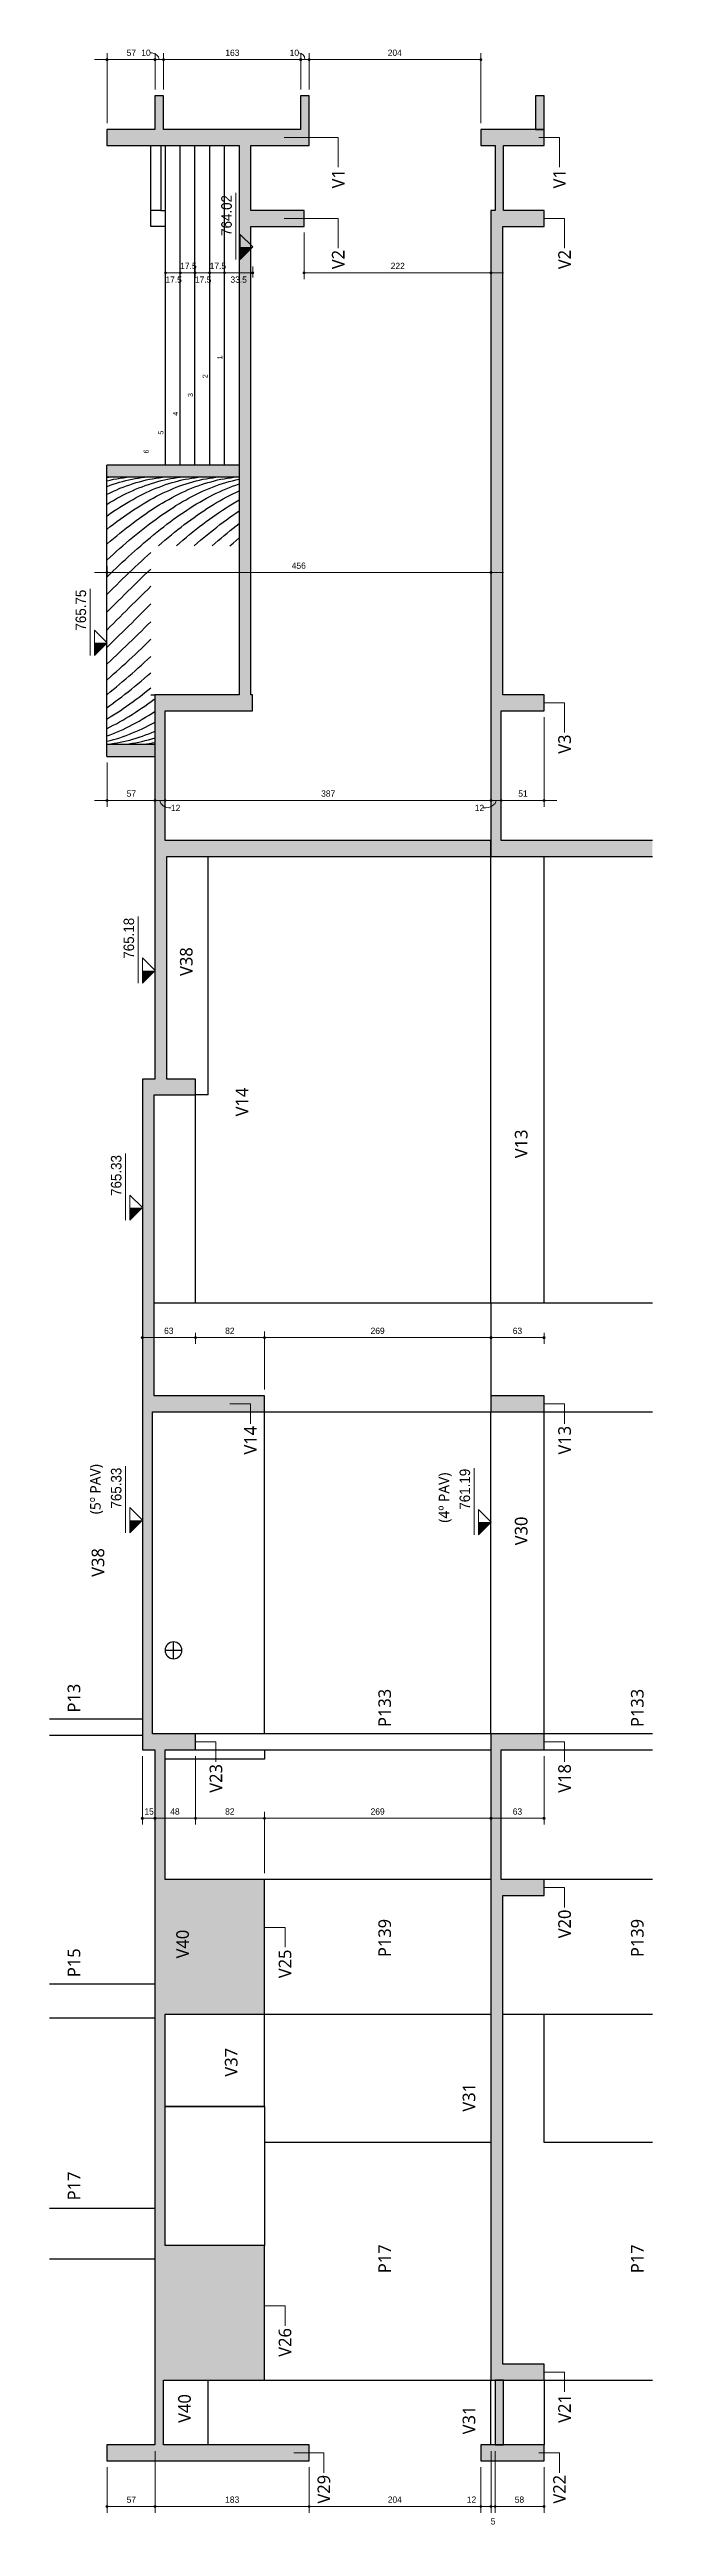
# Model space of a CAD drawing. Header units: centimetres. Extents: x -2136 to 34701, y -1430 to 84208.
# Drawn here: x 17331 to 18047, y 74839 to 77783 of the extents above; entities that cross this region are included whole.
import ezdxf

# ---------------------------------------------------------------- set-up
doc = ezdxf.new("R2010")
doc.units = ezdxf.units.CM
for name, color, linetype, lineweight in [('A-ANNO-DIMS', 7, 'Continuous', 9), ('A-ANNO-DIMS-50', 7, 'Continuous', 9), ('A-FLOR', 7, 'Continuous', 18), ('A-GENM', 7, 'Continuous', 18), ('A-WALL', 7, 'Continuous', 25), ('G-ANNO-DIMS', 7, 'Continuous', 9), ('G-ANNO-TEXT', 7, 'Continuous', 9), ('S-BEAM', 7, 'Continuous', 18), ('S-BEAM-IDEN', 7, 'Continuous', 9), ('S-COLS', 7, 'Continuous', 18), ('S-COLS-IDEN', 7, 'Continuous', 9), ('S-FNDN', 7, 'Continuous', 25), ('S-STRS', 7, 'Continuous', 18), ('S-STRS-ANNO', 7, 'Continuous', 18)]:
    doc.layers.add(name, color=color, linetype=linetype, lineweight=lineweight)
doc.styles.add('Arial', font='arial.ttf', dxfattribs={"height": 5.953125})
doc.styles.add('Fira Sans', font='FiraSans-Regular.ttf', dxfattribs={"width": 0.95, "height": 12.5})
doc.styles.add('Fira Sans_3', font='FiraSans-Regular.ttf', dxfattribs={"height": 7.5})
doc.styles.add('Gadugi', font='gadugi.ttf', dxfattribs={"height": 15})
doc.styles.add('Gadugi_4', font='gadugi.ttf', dxfattribs={"height": 12.5})
doc.dimstyles.new('PED_R80_1_5mm_ACIMA_As_DIR__R00', dxfattribs={"dimscale": 30.48, "dimtxt": 10.229846, "dimasz": 0.328084, "dimexe": 0.246063, "dimexo": 0.246063, "dimgap": 0.049213, "dimtad": 1, "dimdec": 1, "dimrnd": 0.5, "dimdsep": 46, "dimtxsty": 'Fira Sans_3', "dimblk1": 'DOTSMALL', "dimblk2": 'DOTSMALL', "dimsah": 1, "dimcen": 0.09, "dimdle": 0.492126, "dimazin": 0, "dimtfac": 1, "dimtdec": 4, "dimtix": 1, "dimtmove": 0, "dimatfit": 3, "dimfxl": 1, "dimtvp": 1, "dimtolj": 1, "dimtzin": 0, "dimarcsym": 2})
doc.dimstyles.new('PED_R80_1_5mm_ACIMA_As_DIR__R00_1', dxfattribs={"dimscale": 30.48, "dimtxt": 10.229846, "dimasz": 0.328084, "dimexe": 0.246063, "dimexo": 0.246063, "dimgap": 0.049213, "dimtad": 1, "dimdec": 1, "dimrnd": 0.5, "dimdsep": 46, "dimtxsty": 'Fira Sans_3', "dimblk1": 'DOTSMALL', "dimblk2": 'DOTSMALL', "dimsah": 1, "dimcen": 0.09, "dimdle": 0.492126, "dimazin": 0, "dimtfac": 1, "dimtdec": 4, "dimtix": 1, "dimtmove": 1, "dimatfit": 3, "dimfxl": 1, "dimtvp": 1, "dimtolj": 1, "dimtzin": 0, "dimarcsym": 2})
doc.dimstyles.new('PED_R80_1_5mm_ACIMA_As_DIR__R00_2', dxfattribs={"dimscale": 30.48, "dimtxt": 10.229846, "dimasz": 0.328084, "dimexe": 0.246063, "dimexo": 0.246063, "dimgap": 0.049213, "dimtad": 1, "dimdec": 1, "dimrnd": 0.5, "dimdsep": 46, "dimtxsty": 'Fira Sans_3', "dimblk1": 'DOTSMALL', "dimblk2": 'DOTSMALL', "dimsah": 1, "dimcen": 0.09, "dimdle": 0.492126, "dimazin": 0, "dimtfac": 1, "dimtdec": 4, "dimtix": 1, "dimtmove": 2, "dimatfit": 3, "dimfxl": 1, "dimtvp": 1, "dimtolj": 1, "dimtzin": 0, "dimarcsym": 2})

msp = doc.modelspace()

# ---------------------------------------------------------------- texts
at = {"layer": 'G-ANNO-DIMS', "char_height": 12.5, "attachment_point": 1, "rotation": 90, "line_spacing_factor": 1.049215, "style": 'Fira Sans'}
for s, insert, width in [('764.02', (17534.66, 77561.66), 58.5118), ('765.75', (17361.66, 77092.49), 55.443), ('765.18', (17418.66, 76702.47), 56.2613), ('765.33', (17403.66, 76420.47), 56.6705), ('765.33', (17403.66, 76048.84), 56.6705), ('761.19', (17817.66, 76047.55), 54.42)]:
    msp.add_mtext(s, dxfattribs=dict(at, insert=insert, width=width))
at = {"layer": 'G-ANNO-TEXT', "char_height": 12.5, "width": 78.5654, "attachment_point": 1, "rotation": 90, "style": 'Gadugi_4'}
for s, insert in [('(5º PAV)', (17378.9, 76042.15)), ('(4º PAV)', (17792.9, 76032.15))]:
    msp.add_mtext(s, dxfattribs=dict(at, insert=insert))
at = {"layer": 'S-BEAM-IDEN', "char_height": 15, "attachment_point": 1, "rotation": 90, "style": 'Gadugi'}
for s, insert, width in [('V1', (17666.03, 77618.06), 30.0633), ('V1', (17928.84, 77618.06), 30.0633), ('V2', (17666.03, 77522.06), 30.0633), ('V2', (17934.84, 77522.06), 30.0633), ('V3', (17934.84, 76946.06), 30.0633), ('V38', (17485.63, 76681.98), 44.0928), ('V14', (17551.75, 76515.04), 44.0928), ('V13', (17883.3, 76465.34), 44.0928), ('V14', (17561.84, 76113.06), 44.0928), ('V13', (17934.84, 76113.06), 44.0928), ('V30', (17883.3, 76005.21), 44.0928), ('V38', (17380.75, 75967.72), 44.0928), ('V23', (17520.84, 75711.06), 44.0928), ('V18', (17934.84, 75711.06), 44.0928), ('V20', (17934.84, 75538.06), 44.0928), ('V40', (17481.22, 75514.09), 44.0928), ('V25', (17602.84, 75490.6), 44.0928), ('V37', (17538.93, 75373.59), 44.0928), ('V31', (17821.3, 75331.97), 44.0928), ('V26', (17602.84, 75040.6), 44.0928), ('V40', (17483.53, 74962.06), 44.0928), ('V21', (17934.84, 74962.06), 44.0928), ('V31', (17821.3, 74948.39), 44.0928), ('V29', (17648.98, 74866.06), 44.0928), ('V22', (17928.84, 74866.06), 44.0928)]:
    msp.add_mtext(s, dxfattribs=dict(at, insert=insert, width=width))
at = {"layer": 'S-COLS-IDEN', "char_height": 15, "attachment_point": 1, "rotation": 90, "style": 'Gadugi'}
for s, insert, width in [('P13', (17352.21, 75806.45), 42.4894), ('P133', (17721.21, 75789.2), 56.519), ('P133', (18021.21, 75789.2), 56.519), ('P139', (17721.21, 75515.7), 56.519), ('P139', (18021.21, 75515.7), 56.519), ('P15', (17352.21, 75491.9), 42.4894), ('P17', (17352.21, 75226.58), 42.4894), ('P17', (17721.21, 75139.95), 42.4894), ('P17', (18021.21, 75139.95), 42.4894)]:
    msp.add_mtext(s, dxfattribs=dict(at, insert=insert, width=width))
at = {"layer": 'S-STRS-ANNO', "char_height": 5.95, "width": 5.4944, "attachment_point": 1, "rotation": 90, "line_spacing_factor": 0.941778, "style": 'Arial'}
for s, insert in [('1', (17530.02, 77414.88)), ('2', (17512.52, 77392.52)), ('4', (17477.52, 77347.8)), ('3', (17495.02, 77370.16)), ('5', (17460.02, 77325.44)), ('6', (17442.52, 77303.08))]:
    msp.add_mtext(s, dxfattribs=dict(at, insert=insert))

# ---------------------------------------------------------------- blocks, each defined once
blk = doc.blocks.new('PED_FURO_CIRCULAR_R04_2020 _INSTÂNCIA_ - FURO CIRC-3731079-CT001 K1 - CORTE A-A')
at = {"layer": 'A-GENM', "lineweight": 25}
for p, q in [((-84.7, 75880.3), (-104.7, 75880.3)), ((-94.7, 75870.3), (-94.7, 75890.3))]:
    blk.add_line(p, q, dxfattribs=at)
blk = doc.blocks.new('FP_19-CT001 K1 - CORTE A-A')
at = {"layer": 'A-WALL', "color": 254, "true_color": 0xd9d9d9}
for p, q in [((-173.7, 77114.6), (-172.2, 77116.1)), ((-158.6, 77108.5), (-154.8, 77112.3)), ((-154.8, 77112.3), (-151, 77116.1)), ((-137.1, 77108.8), (-133.4, 77112.5)), ((-133.4, 77112.5), (-129.8, 77116.1)), ((-173.7, 77093.5), (-170, 77097.2)), ((-170, 77097.2), (-166.2, 77101)), ((-166.4, 77079.9), (-162.8, 77083.4)), ((-166.2, 77101), (-162.4, 77104.8)), ((-162.8, 77083.4), (-159.1, 77087)), ((-162.4, 77104.8), (-158.6, 77108.5)), ((-159.1, 77087), (-155.4, 77090.6)), ((-155.4, 77090.6), (-151.8, 77094.2)), ((-151.8, 77094.2), (-148.1, 77097.9)), ((-148.1, 77097.9), (-144.4, 77101.5)), ((-144.4, 77101.5), (-140.8, 77105.2)), ((-144, 77081), (-140.3, 77084.6)), ((-140.8, 77105.2), (-137.1, 77108.8)), ((-140.3, 77084.6), (-136.6, 77088.3)), ((-136.6, 77088.3), (-132.9, 77091.9)), ((-132.9, 77091.9), (-129.2, 77095.6)), ((-129.2, 77095.6), (-125.5, 77099.3)), ((-125.5, 77099.3), (-121.7, 77103)), ((-125.5, 77078.5), (-121.7, 77082.1)), ((-173.7, 77072.8), (-170.1, 77076.3)), ((-173.7, 77052.9), (-170, 77056.3)), ((-170.1, 77076.3), (-166.4, 77079.9)), ((-170, 77056.3), (-166.3, 77059.7)), ((-166.3, 77059.7), (-162.6, 77063.2)), ((-162.6, 77063.2), (-158.9, 77066.7)), ((-158.9, 77066.7), (-155.2, 77070.3)), ((-155.2, 77070.3), (-151.5, 77073.8)), ((-155.2, 77050.5), (-151.5, 77053.9)), ((-151.5, 77073.8), (-147.7, 77077.4)), ((-151.5, 77053.9), (-147.7, 77057.3)), ((-147.7, 77077.4), (-144, 77081)), ((-147.7, 77057.3), (-144, 77060.8)), ((-144, 77060.8), (-140.3, 77064.2)), ((-140.3, 77064.2), (-136.6, 77067.8)), ((-136.6, 77067.8), (-132.9, 77071.3)), ((-132.9, 77071.3), (-129.2, 77074.9)), ((-132.9, 77051.5), (-129.2, 77054.9)), ((-129.2, 77074.9), (-125.5, 77078.5)), ((-129.2, 77054.9), (-125.5, 77058.3)), ((-125.5, 77058.3), (-121.7, 77061.8)), ((-173.7, 77034.1), (-170, 77037.3)), ((-170, 77037.3), (-166.3, 77040.5)), ((-170, 77019.6), (-166.3, 77022.6)), ((-166.3, 77040.5), (-162.6, 77043.8)), ((-166.3, 77022.6), (-162.6, 77025.6)), ((-162.6, 77043.8), (-158.9, 77047.1)), ((-162.6, 77025.6), (-158.9, 77028.7)), ((-158.9, 77047.1), (-155.2, 77050.5)), ((-158.9, 77028.7), (-155.2, 77031.8)), ((-155.2, 77031.8), (-151.5, 77035)), ((-151.5, 77035), (-147.7, 77038.2)), ((-148.6, 77019.8), (-144.7, 77022.9)), ((-147.7, 77038.2), (-144, 77041.5)), ((-144.7, 77022.9), (-140.9, 77026)), ((-144, 77041.5), (-140.3, 77044.8)), ((-140.9, 77026), (-137.1, 77029.2)), ((-140.3, 77044.8), (-136.6, 77048.1)), ((-137.1, 77029.2), (-133.2, 77032.4)), ((-136.6, 77048.1), (-132.9, 77051.5)), ((-133.2, 77032.4), (-129.4, 77035.7)), ((-129.4, 77035.7), (-125.6, 77039)), ((-125.6, 77039), (-121.7, 77042.4)), ((-125.2, 77021.6), (-121.7, 77024.3)), ((-173.7, 77016.7), (-170, 77019.6)), ((-160.1, 77010.9), (-156.2, 77013.8)), ((-156.2, 77013.8), (-152.4, 77016.8)), ((-152.4, 77016.8), (-148.6, 77019.8)), ((-138.9, 77010.9), (-135.4, 77013.5)), ((-135.4, 77013.5), (-132, 77016.2)), ((-132, 77016.2), (-128.6, 77018.9)), ((-128.6, 77018.9), (-125.2, 77021.6))]:
    blk.add_line(p, q, dxfattribs=at)
blk = doc.blocks.new('FP_20-CT001 K1 - CORTE A-A')
at = {"layer": 'A-WALL', "color": 254, "true_color": 0xd9d9d9}
for p, q in [((-173.7, 77001.1), (-170.3, 77003.5)), ((-170.3, 77003.5), (-166.9, 77005.9)), ((-166.9, 77005.9), (-163.5, 77008.4)), ((-166, 76992.2), (-162.1, 76994.7)), ((-163.5, 77008.4), (-160.1, 77010.9)), ((-162.1, 76994.7), (-158.2, 76997.2)), ((-158.2, 76997.2), (-154.4, 76999.8)), ((-154.4, 76999.8), (-150.5, 77002.5)), ((-150.5, 77002.5), (-146.6, 77005.3)), ((-146.6, 77005.3), (-142.7, 77008.1)), ((-143.8, 76992.8), (-140.1, 76995.2)), ((-142.7, 77008.1), (-138.9, 77010.9)), ((-140.1, 76995.2), (-136.3, 76997.7)), ((-136.3, 76997.7), (-132.6, 77000.2)), ((-132.6, 77000.2), (-128.9, 77002.8)), ((-128.9, 77002.8), (-125.1, 77005.5)), ((-125.1, 77005.5), (-121.4, 77008.2)), ((-124.3, 76991.7), (-120.5, 76994.1)), ((-121.4, 77008.2), (-117.6, 77010.9)), ((-120.5, 76994.1), (-116.7, 76996.6)), ((-173.7, 76987.5), (-169.9, 76989.8)), ((-173.7, 76976.1), (-170, 76978)), ((-173.7, 76967.2), (-169.9, 76968.7)), ((-170, 76978), (-166.3, 76979.9)), ((-169.9, 76989.8), (-166, 76992.2)), ((-169.9, 76968.7), (-166.1, 76970.1)), ((-166.3, 76979.9), (-162.5, 76981.8)), ((-166.1, 76970.1), (-162.3, 76971.7)), ((-166.1, 76962.9), (-162.3, 76964)), ((-162.5, 76981.8), (-158.8, 76983.9)), ((-162.3, 76971.7), (-158.5, 76973.4)), ((-162.3, 76964), (-158.5, 76965.2)), ((-158.8, 76983.9), (-155, 76986)), ((-158.5, 76973.4), (-154.7, 76975.1)), ((-158.5, 76965.2), (-154.7, 76966.5)), ((-155, 76986), (-151.3, 76988.2)), ((-154.7, 76975.1), (-150.9, 76976.9)), ((-154.7, 76966.5), (-150.9, 76967.8)), ((-151.3, 76988.2), (-147.6, 76990.5)), ((-150.9, 76976.9), (-147.1, 76978.8)), ((-150.9, 76967.8), (-147.1, 76969.3)), ((-147.6, 76990.5), (-143.8, 76992.8)), ((-147.1, 76978.8), (-143.3, 76980.8)), ((-147.1, 76969.3), (-143.3, 76970.8)), ((-143.3, 76980.8), (-139.5, 76982.8)), ((-143.3, 76970.8), (-139.5, 76972.4)), ((-142.9, 76963.5), (-139.2, 76964.6)), ((-139.5, 76982.8), (-135.7, 76984.9)), ((-139.5, 76972.4), (-135.7, 76974.1)), ((-139.2, 76964.6), (-135.4, 76965.8)), ((-135.7, 76984.9), (-131.9, 76987.1)), ((-135.7, 76974.1), (-131.9, 76975.8)), ((-135.4, 76965.8), (-131.7, 76967.1)), ((-131.9, 76987.1), (-128.1, 76989.4)), ((-131.9, 76975.8), (-128.1, 76977.7)), ((-131.7, 76967.1), (-128, 76968.5)), ((-128.1, 76989.4), (-124.3, 76991.7)), ((-128.1, 76977.7), (-124.3, 76979.6)), ((-128, 76968.5), (-124.2, 76969.9)), ((-124.5, 76962.7), (-120.6, 76963.8)), ((-124.3, 76979.6), (-120.5, 76981.6)), ((-124.2, 76969.9), (-120.5, 76971.5)), ((-120.6, 76963.8), (-116.7, 76965)), ((-120.5, 76981.6), (-116.7, 76983.7)), ((-120.5, 76971.5), (-116.7, 76973.1)), ((-173.7, 76961), (-169.9, 76961.9)), ((-172.8, 76957.5), (-169.1, 76958)), ((-169.9, 76961.9), (-166.1, 76962.9)), ((-169.1, 76958), (-165.3, 76958.5)), ((-165.3, 76958.5), (-161.6, 76959.1)), ((-161.6, 76959.1), (-157.9, 76959.8)), ((-157.9, 76959.8), (-154.1, 76960.6)), ((-154.1, 76960.6), (-150.4, 76961.5)), ((-151.6, 76957.5), (-147.7, 76958)), ((-150.4, 76961.5), (-146.7, 76962.4)), ((-147.7, 76958), (-143.9, 76958.5)), ((-146.7, 76962.4), (-142.9, 76963.5)), ((-143.9, 76958.5), (-140, 76959.2)), ((-140, 76959.2), (-136.1, 76959.9)), ((-136.1, 76959.9), (-132.2, 76960.8)), ((-132.2, 76960.8), (-128.4, 76961.7)), ((-130.4, 76957.5), (-127, 76957.9)), ((-128.4, 76961.7), (-124.5, 76962.7)), ((-127, 76957.9), (-123.6, 76958.4)), ((-123.6, 76958.4), (-120.2, 76958.9)), ((-120.2, 76958.9), (-116.7, 76959.6))]:
    blk.add_line(p, q, dxfattribs=at)
blk = doc.blocks.new('FP_21-CT001 K1 - CORTE A-A')
at = {"layer": 'A-WALL', "color": 254, "true_color": 0xd9d9d9}
for p, q in [((-173.7, 77176.5), (-170, 77179.9)), ((-170, 77179.9), (-166.2, 77183.3)), ((-166.2, 77183.3), (-162.5, 77186.7)), ((-162.8, 77166.8), (-159.2, 77170.3)), ((-162.5, 77186.7), (-158.7, 77190.1)), ((-159.2, 77170.3), (-155.6, 77173.7)), ((-158.7, 77190.1), (-155, 77193.4)), ((-155.6, 77173.7), (-151.9, 77177)), ((-151.9, 77177), (-148.3, 77180.4)), ((-148.3, 77180.4), (-144.7, 77183.7)), ((-144.7, 77183.7), (-141, 77186.9)), ((-141, 77186.9), (-137.4, 77190.2)), ((-140.3, 77168.1), (-136.6, 77171.6)), ((-137.4, 77190.2), (-133.7, 77193.4)), ((-136.6, 77171.6), (-132.9, 77175)), ((-132.9, 77175), (-129.2, 77178.4)), ((-129.2, 77178.4), (-125.5, 77181.8)), ((-125.5, 77181.8), (-121.7, 77185.2)), ((-173.7, 77156.4), (-170.1, 77159.9)), ((-170.1, 77159.9), (-166.5, 77163.4)), ((-170, 77139.3), (-166.3, 77143)), ((-166.5, 77163.4), (-162.8, 77166.8)), ((-166.3, 77143), (-162.6, 77146.6)), ((-162.6, 77146.6), (-158.9, 77150.3)), ((-158.9, 77150.3), (-155.2, 77153.9)), ((-155.2, 77153.9), (-151.5, 77157.4)), ((-151.5, 77157.4), (-147.7, 77161)), ((-148.9, 77139.2), (-145, 77143.1)), ((-147.7, 77161), (-144, 77164.6)), ((-145, 77143.1), (-141.1, 77146.9)), ((-144, 77164.6), (-140.3, 77168.1)), ((-141.1, 77146.9), (-137.3, 77150.7)), ((-137.3, 77150.7), (-133.4, 77154.4)), ((-133.4, 77154.4), (-129.5, 77158.2)), ((-129.5, 77158.2), (-125.6, 77161.9)), ((-129.1, 77137.9), (-125.4, 77141.5)), ((-125.6, 77161.9), (-121.7, 77165.6)), ((-125.4, 77141.5), (-121.7, 77145.1)), ((-173.7, 77135.7), (-170, 77139.3)), ((-172.2, 77116.1), (-168.3, 77120)), ((-168.3, 77120), (-164.4, 77123.8)), ((-164.4, 77123.8), (-160.5, 77127.7)), ((-160.5, 77127.7), (-156.7, 77131.6)), ((-156.7, 77131.6), (-152.8, 77135.4)), ((-152.8, 77135.4), (-148.9, 77139.2)), ((-151, 77116.1), (-147.3, 77119.8)), ((-147.3, 77119.8), (-143.7, 77123.4)), ((-143.7, 77123.4), (-140, 77127)), ((-140, 77127), (-136.4, 77130.7)), ((-136.4, 77130.7), (-132.7, 77134.3)), ((-132.7, 77134.3), (-129.1, 77137.9)), ((-129.8, 77116.1), (-127.1, 77118.8)), ((-127.1, 77118.8), (-124.4, 77121.4)), ((-124.4, 77121.4), (-121.7, 77124.1))]:
    blk.add_line(p, q, dxfattribs=at)
blk = doc.blocks.new('FP_22-CT001 K1 - CORTE A-A')
at = {"layer": 'A-WALL', "color": 254, "true_color": 0xd9d9d9}
for p, q in [((-173.7, 77274.5), (-171.5, 77274.7)), ((-173.7, 77270.5), (-169.8, 77271.4)), ((-173.7, 77263.8), (-170, 77265.2)), ((-170, 77265.2), (-166.3, 77266.5)), ((-169.9, 77256.4), (-166, 77258.2)), ((-169.8, 77271.4), (-165.9, 77272.3)), ((-166.3, 77266.5), (-162.6, 77267.7)), ((-166, 77258.2), (-162.1, 77259.9)), ((-165.9, 77272.3), (-162, 77273)), ((-162.6, 77267.7), (-158.9, 77268.8)), ((-162.1, 77259.9), (-158.3, 77261.6)), ((-162, 77273), (-158.1, 77273.7)), ((-158.9, 77268.8), (-155.2, 77269.8)), ((-158.3, 77261.6), (-154.4, 77263.1)), ((-158.1, 77273.7), (-154.2, 77274.2)), ((-155.2, 77269.8), (-151.4, 77270.8)), ((-154.4, 77263.1), (-150.5, 77264.6)), ((-154.2, 77274.2), (-150.3, 77274.7)), ((-151.4, 77270.8), (-147.7, 77271.6)), ((-150.5, 77264.6), (-146.6, 77265.9)), ((-147.7, 77271.6), (-144, 77272.4)), ((-147.3, 77257.1), (-143.5, 77258.8)), ((-146.6, 77265.9), (-142.8, 77267.2)), ((-144, 77272.4), (-140.3, 77273.1)), ((-143.5, 77258.8), (-139.7, 77260.5)), ((-142.8, 77267.2), (-138.9, 77268.4)), ((-140.3, 77273.1), (-136.6, 77273.7)), ((-139.7, 77260.5), (-135.9, 77262)), ((-138.9, 77268.4), (-135, 77269.5)), ((-136.6, 77273.7), (-132.8, 77274.3)), ((-135.9, 77262), (-132.1, 77263.5)), ((-135, 77269.5), (-131.1, 77270.5)), ((-132.8, 77274.3), (-129.1, 77274.7)), ((-132.1, 77263.5), (-128.3, 77264.9)), ((-131.1, 77270.5), (-127.3, 77271.5)), ((-128.3, 77264.9), (-124.5, 77266.2)), ((-127.4, 77256.5), (-123.5, 77258.3)), ((-127.3, 77271.5), (-123.4, 77272.3)), ((-124.5, 77266.2), (-120.8, 77267.5)), ((-123.5, 77258.3), (-119.6, 77260)), ((-123.4, 77272.3), (-119.5, 77273)), ((-120.8, 77267.5), (-117, 77268.6)), ((-119.6, 77260), (-115.8, 77261.6)), ((-119.5, 77273), (-115.7, 77273.7)), ((-117, 77268.6), (-113.2, 77269.7)), ((-115.8, 77261.6), (-111.9, 77263.1)), ((-115.7, 77273.7), (-111.8, 77274.2)), ((-113.2, 77269.7), (-109.4, 77270.7)), ((-111.9, 77263.1), (-108, 77264.6)), ((-111.8, 77274.2), (-107.9, 77274.7)), ((-109.4, 77270.7), (-105.6, 77271.6)), ((-108, 77264.6), (-104.2, 77266)), ((-105.6, 77271.6), (-101.8, 77272.4)), ((-104.2, 77266), (-100.3, 77267.2)), ((-103.1, 77257.9), (-99.2, 77259.6)), ((-101.8, 77272.4), (-98.1, 77273.1)), ((-100.3, 77267.2), (-96.4, 77268.4)), ((-99.2, 77259.6), (-95.3, 77261.3)), ((-98.1, 77273.1), (-94.3, 77273.7)), ((-96.4, 77268.4), (-92.6, 77269.5)), ((-95.3, 77261.3), (-91.4, 77262.9)), ((-94.3, 77273.7), (-90.5, 77274.3)), ((-92.6, 77269.5), (-88.7, 77270.5)), ((-91.4, 77262.9), (-87.4, 77264.4)), ((-90.5, 77274.3), (-86.7, 77274.7)), ((-88.7, 77270.5), (-84.8, 77271.5)), ((-87.4, 77264.4), (-83.5, 77265.8)), ((-84.9, 77256.5), (-81, 77258.3)), ((-84.8, 77271.5), (-81, 77272.3)), ((-83.5, 77265.8), (-79.6, 77267.1)), ((-81, 77272.3), (-77.1, 77273)), ((-81, 77258.3), (-77.2, 77260)), ((-79.6, 77267.1), (-75.7, 77268.3)), ((-77.2, 77260), (-73.3, 77261.6)), ((-77.1, 77273), (-73.2, 77273.7)), ((-75.7, 77268.3), (-71.7, 77269.4)), ((-73.3, 77261.6), (-69.4, 77263.2)), ((-73.2, 77273.7), (-69.4, 77274.2)), ((-71.7, 77269.4), (-67.8, 77270.5)), ((-69.4, 77274.2), (-65.5, 77274.7)), ((-69.4, 77263.2), (-65.6, 77264.6)), ((-67.8, 77270.5), (-63.9, 77271.4)), ((-65.6, 77264.6), (-61.7, 77266)), ((-63.9, 77271.4), (-60, 77272.3)), ((-61.7, 77266), (-57.8, 77267.3)), ((-60.2, 77258.1), (-56.2, 77259.9)), ((-60, 77272.3), (-56, 77273)), ((-57.8, 77267.3), (-54, 77268.4)), ((-56.2, 77259.9), (-52.3, 77261.5)), ((-56, 77273), (-52.1, 77273.7)), ((-54, 77268.4), (-50.1, 77269.5)), ((-52.3, 77261.5), (-48.3, 77263.1)), ((-52.1, 77273.7), (-48.2, 77274.2)), ((-50.1, 77269.5), (-46.2, 77270.6)), ((-48.3, 77263.1), (-44.4, 77264.6)), ((-48.2, 77274.2), (-44.3, 77274.7)), ((-46.2, 77270.6), (-42.4, 77271.5)), ((-44.4, 77264.6), (-40.4, 77266)), ((-42.4, 77271.5), (-38.5, 77272.3)), ((-40.4, 77266), (-36.5, 77267.3)), ((-40.1, 77257.6), (-36.2, 77259.3)), ((-38.5, 77272.3), (-34.6, 77273)), ((-36.5, 77267.3), (-32.5, 77268.5)), ((-36.2, 77259.3), (-32.3, 77261)), ((-34.6, 77273), (-30.8, 77273.7)), ((-32.5, 77268.5), (-28.6, 77269.6)), ((-32.3, 77261), (-28.4, 77262.6)), ((-30.8, 77273.7), (-26.9, 77274.2)), ((-28.6, 77269.6), (-24.6, 77270.6)), ((-28.4, 77262.6), (-24.5, 77264.1)), ((-26.9, 77274.2), (-23.1, 77274.7)), ((-24.6, 77270.6), (-20.7, 77271.6)), ((-24.5, 77264.1), (-20.6, 77265.5)), ((-20.7, 77271.6), (-16.7, 77272.4)), ((-20.6, 77265.5), (-16.7, 77266.8)), ((-20.6, 77256.8), (-16.7, 77258.6)), ((-173.7, 77254.6), (-169.9, 77256.4)), ((-173.7, 77242.9), (-170, 77245.1)), ((-173.7, 77229), (-169.9, 77231.6)), ((-170, 77245.1), (-166.2, 77247.3)), ((-169.9, 77231.6), (-166, 77234.3)), ((-166.2, 77247.3), (-162.4, 77249.4)), ((-166, 77234.3), (-162.1, 77236.8)), ((-162.4, 77249.4), (-158.6, 77251.5)), ((-162.1, 77236.8), (-158.3, 77239.3)), ((-158.6, 77251.5), (-154.8, 77253.4)), ((-158.3, 77239.3), (-154.4, 77241.7)), ((-154.8, 77253.4), (-151, 77255.3)), ((-154.4, 77241.7), (-150.5, 77244.1)), ((-154.1, 77227.8), (-150.2, 77230.6)), ((-151, 77255.3), (-147.3, 77257.1)), ((-150.5, 77244.1), (-146.7, 77246.3)), ((-150.2, 77230.6), (-146.3, 77233.3)), ((-146.7, 77246.3), (-142.8, 77248.5)), ((-146.3, 77233.3), (-142.4, 77235.9)), ((-142.8, 77248.5), (-138.9, 77250.6)), ((-142.4, 77235.9), (-138.4, 77238.4)), ((-138.9, 77250.6), (-135.1, 77252.7)), ((-138.4, 77238.4), (-134.5, 77240.9)), ((-135.1, 77252.7), (-131.2, 77254.6)), ((-135.1, 77226.3), (-131.2, 77229)), ((-134.5, 77240.9), (-130.6, 77243.3)), ((-131.2, 77254.6), (-127.4, 77256.5)), ((-131.2, 77229), (-127.4, 77231.7)), ((-130.6, 77243.3), (-126.7, 77245.6)), ((-127.4, 77231.7), (-123.5, 77234.3)), ((-126.7, 77245.6), (-122.7, 77247.9)), ((-123.5, 77234.3), (-119.7, 77236.9)), ((-122.7, 77247.9), (-118.8, 77250)), ((-119.7, 77236.9), (-115.8, 77239.4)), ((-118.8, 77250), (-114.9, 77252.1)), ((-115.8, 77239.4), (-111.9, 77241.8)), ((-114.9, 77252.1), (-111, 77254.1)), ((-111.9, 77241.8), (-108.1, 77244.1)), ((-111.5, 77228), (-107.6, 77230.7)), ((-111, 77254.1), (-107, 77256.1)), ((-108.1, 77244.1), (-104.2, 77246.4)), ((-107.6, 77230.7), (-103.6, 77233.4)), ((-107, 77256.1), (-103.1, 77257.9)), ((-104.2, 77246.4), (-100.3, 77248.5)), ((-103.6, 77233.4), (-99.7, 77236.1)), ((-100.3, 77248.5), (-96.5, 77250.7)), ((-99.7, 77236.1), (-95.7, 77238.6)), ((-96.5, 77250.7), (-92.6, 77252.7)), ((-95.7, 77238.6), (-91.8, 77241.1)), ((-92.6, 77252.7), (-88.7, 77254.6)), ((-91.8, 77241.1), (-87.8, 77243.5)), ((-90.8, 77227.6), (-86.9, 77230.3)), ((-88.7, 77254.6), (-84.9, 77256.5)), ((-87.8, 77243.5), (-83.9, 77245.8)), ((-86.9, 77230.3), (-83, 77233)), ((-83.9, 77245.8), (-79.9, 77248.1)), ((-83, 77233), (-79.1, 77235.6)), ((-79.9, 77248.1), (-76, 77250.3)), ((-79.1, 77235.6), (-75.2, 77238.2)), ((-76, 77250.3), (-72, 77252.4)), ((-75.2, 77238.2), (-71.3, 77240.6)), ((-72, 77252.4), (-68.1, 77254.4)), ((-71.3, 77240.6), (-67.4, 77243)), ((-70.4, 77227), (-66.6, 77229.7)), ((-68.1, 77254.4), (-64.1, 77256.3)), ((-67.4, 77243), (-63.5, 77245.3)), ((-66.6, 77229.7), (-62.7, 77232.4)), ((-64.1, 77256.3), (-60.2, 77258.1)), ((-63.5, 77245.3), (-59.6, 77247.6)), ((-62.7, 77232.4), (-58.9, 77235)), ((-59.6, 77247.6), (-55.7, 77249.7)), ((-58.9, 77235), (-55.1, 77237.5)), ((-55.7, 77249.7), (-51.8, 77251.8)), ((-55.1, 77237.5), (-51.2, 77239.9)), ((-51.8, 77251.8), (-47.9, 77253.8)), ((-51.2, 77239.9), (-47.4, 77242.3)), ((-48.1, 77227.8), (-44.2, 77230.5)), ((-47.9, 77253.8), (-44, 77255.7)), ((-47.4, 77242.3), (-43.6, 77244.6)), ((-44.2, 77230.5), (-40.3, 77233.2)), ((-44, 77255.7), (-40.1, 77257.6)), ((-43.6, 77244.6), (-39.7, 77246.8)), ((-40.3, 77233.2), (-36.4, 77235.8)), ((-39.7, 77246.8), (-35.9, 77249)), ((-36.4, 77235.8), (-32.4, 77238.4)), ((-35.9, 77249), (-32.1, 77251.1)), ((-32.4, 77238.4), (-28.5, 77240.9)), ((-32.1, 77251.1), (-28.2, 77253.1)), ((-28.5, 77240.9), (-24.6, 77243.3)), ((-28.2, 77253.1), (-24.4, 77255)), ((-28.2, 77226.9), (-24.4, 77229.6)), ((-24.6, 77243.3), (-20.7, 77245.6)), ((-24.4, 77255), (-20.6, 77256.8)), ((-24.4, 77229.6), (-20.6, 77232.2)), ((-20.7, 77245.6), (-16.7, 77247.8)), ((-20.6, 77232.2), (-16.7, 77234.8)), ((-173.7, 77213.1), (-169.8, 77216.1)), ((-169.9, 77198.8), (-166, 77202)), ((-169.8, 77216.1), (-165.9, 77219.1)), ((-166, 77202), (-162.2, 77205.3)), ((-165.9, 77219.1), (-162, 77222.1)), ((-162.2, 77205.3), (-158.3, 77208.4)), ((-162, 77222.1), (-158.1, 77225)), ((-158.3, 77208.4), (-154.4, 77211.5)), ((-158.1, 77225), (-154.1, 77227.8)), ((-154.4, 77211.5), (-150.6, 77214.6)), ((-151, 77196.8), (-147.1, 77200.2)), ((-150.6, 77214.6), (-146.7, 77217.6)), ((-147.1, 77200.2), (-143.1, 77203.5)), ((-146.7, 77217.6), (-142.8, 77220.6)), ((-143.1, 77203.5), (-139.2, 77206.7)), ((-142.8, 77220.6), (-139, 77223.4)), ((-139.2, 77206.7), (-135.2, 77210)), ((-139, 77223.4), (-135.1, 77226.3)), ((-135.2, 77210), (-131.3, 77213.1)), ((-131.3, 77213.1), (-127.3, 77216.2)), ((-129.8, 77196.7), (-125.9, 77200.1)), ((-127.3, 77216.2), (-123.4, 77219.2)), ((-125.9, 77200.1), (-122, 77203.3)), ((-123.4, 77219.2), (-119.4, 77222.2)), ((-122, 77203.3), (-118.1, 77206.6)), ((-119.4, 77222.2), (-115.5, 77225.1)), ((-118.1, 77206.6), (-114.2, 77209.8)), ((-115.5, 77225.1), (-111.5, 77228)), ((-114.2, 77209.8), (-110.3, 77212.9)), ((-110.3, 77212.9), (-106.4, 77215.9)), ((-108.7, 77196.7), (-104.9, 77200)), ((-106.4, 77215.9), (-102.5, 77218.9)), ((-104.9, 77200), (-101, 77203.2)), ((-102.5, 77218.9), (-98.6, 77221.9)), ((-101, 77203.2), (-97.2, 77206.4)), ((-98.6, 77221.9), (-94.7, 77224.8)), ((-97.2, 77206.4), (-93.4, 77209.5)), ((-94.7, 77224.8), (-90.8, 77227.6)), ((-93.4, 77209.5), (-89.5, 77212.5)), ((-89.5, 77212.5), (-85.7, 77215.6)), ((-87.4, 77196.8), (-83.5, 77200.1)), ((-85.7, 77215.6), (-81.9, 77218.5)), ((-83.5, 77200.1), (-79.5, 77203.4)), ((-81.9, 77218.5), (-78, 77221.4)), ((-79.5, 77203.4), (-75.6, 77206.7)), ((-78, 77221.4), (-74.2, 77224.3)), ((-75.6, 77206.7), (-71.7, 77209.9)), ((-74.2, 77224.3), (-70.4, 77227)), ((-71.7, 77209.9), (-67.8, 77213)), ((-67.8, 77213), (-63.8, 77216.1)), ((-66.3, 77196.7), (-62.5, 77199.9)), ((-63.8, 77216.1), (-59.9, 77219.1)), ((-62.5, 77199.9), (-58.7, 77203.1)), ((-59.9, 77219.1), (-56, 77222)), ((-58.7, 77203.1), (-54.9, 77206.3)), ((-56, 77222), (-52.1, 77224.9)), ((-54.9, 77206.3), (-51, 77209.4)), ((-52.1, 77224.9), (-48.1, 77227.8)), ((-51, 77209.4), (-47.2, 77212.4)), ((-47.2, 77212.4), (-43.4, 77215.4)), ((-45.3, 77196.5), (-41.7, 77199.5)), ((-43.4, 77215.4), (-39.6, 77218.4)), ((-41.7, 77199.5), (-38.2, 77202.5)), ((-39.6, 77218.4), (-35.8, 77221.3)), ((-38.2, 77202.5), (-34.6, 77205.5)), ((-35.8, 77221.3), (-32, 77224.1)), ((-34.6, 77205.5), (-31, 77208.4)), ((-32, 77224.1), (-28.2, 77226.9)), ((-31, 77208.4), (-27.5, 77211.3)), ((-27.5, 77211.3), (-23.9, 77214.1)), ((-24, 77196.5), (-20.4, 77199.6)), ((-23.9, 77214.1), (-20.3, 77216.9)), ((-20.4, 77199.6), (-16.7, 77202.7)), ((-20.3, 77216.9), (-16.7, 77219.7)), ((-173.7, 77195.5), (-169.9, 77198.8)), ((-155, 77193.4), (-151, 77196.8)), ((-133.7, 77193.4), (-129.8, 77196.7)), ((-112.5, 77193.4), (-108.7, 77196.7)), ((-91.3, 77193.4), (-87.4, 77196.8)), ((-70.1, 77193.4), (-66.3, 77196.7)), ((-48.9, 77193.4), (-45.3, 77196.5)), ((-27.7, 77193.4), (-24, 77196.5))]:
    blk.add_line(p, q, dxfattribs=at)
blk = doc.blocks.new('Elevações de ponto - SIMBOLO DE NÍVEL-CORTE-2219088-CT001 K1 - CORTE A-A')
at = {"layer": 'G-ANNO-DIMS'}
blk.add_hatch(color=256, dxfattribs=at).paths.add_polyline_path([(267.3, 76032.7), (282.3, 76032.7), (267.3, 76017.7)], flags=0)
for p, q in [((262.2, 76096.9), (262.2, 76017.7)), ((267.3, 76047.7), (282.3, 76032.7)), ((267.3, 76017.7), (267.3, 76047.7)), ((282.3, 76032.7), (267.3, 76017.7))]:
    blk.add_line(p, q, dxfattribs=at)
blk = doc.blocks.new('DIMBLOCK649-CT001 K1 - CORTE A-A')
at = {"layer": 'A-ANNO-DIMS-50'}
h = blk.add_hatch(color=256, dxfattribs=at)
edge = h.paths.add_edge_path(flags=0)
edge.add_arc((17860, 74862.6), 1.25, 0, 360)
h = blk.add_hatch(color=256, dxfattribs=at)
edge = h.paths.add_edge_path(flags=0)
edge.add_arc((17918, 74862.6), 1.25, 0, 360)
for p, q in [((17860, 74928.5), (17860, 74855.1)), ((17860, 74862.6), (17860, 74928.5)), ((17918, 74909.5), (17918, 74855.1)), ((17918, 74862.6), (17918, 74909.5)), ((17918, 74862.6), (17860, 74862.6))]:
    blk.add_line(p, q, dxfattribs=at)
for centre in [(17860, 74862.6), (17918, 74862.6)]:
    blk.add_circle(centre, 1.25, dxfattribs=at)
at = {"layer": 'A-ANNO-DIMS-50', "color": 0, "insert": (17883.2, 74874.5), "char_height": 7.5, "width": 13.85, "attachment_point": 1, "line_spacing_factor": 1.049215, "style": 'Fira Sans_3'}
blk.add_mtext('58', dxfattribs=at)
blk = doc.blocks.new('_DotSmall')
at = {"color": 0, "linetype": 'ByBlock', "const_width": 0.5}
blk.add_lwpolyline([(-0.0625, 0, 1), (0.0625, 0, 1)], format="xyb", close=True, dxfattribs=at)
blk = doc.blocks.new('DIMBLOCK650-CT001 K1 - CORTE A-A')
at = {"layer": 'A-ANNO-DIMS-50'}
h = blk.add_hatch(color=256, dxfattribs=at)
edge = h.paths.add_edge_path(flags=0)
edge.add_arc((17855, 74862.6), 1.25, 0, 360)
h = blk.add_hatch(color=256, dxfattribs=at)
edge = h.paths.add_edge_path(flags=0)
edge.add_arc((17860, 74862.6), 1.25, 0, 360)
for p, q in [((17855, 74928.5), (17855, 74855.1)), ((17855, 74862.6), (17855, 74928.5)), ((17860, 74928.5), (17860, 74855.1)), ((17860, 74862.6), (17860, 74928.5)), ((17860, 74862.6), (17855, 74862.6))]:
    blk.add_line(p, q, dxfattribs=at)
for centre in [(17855, 74862.6), (17860, 74862.6)]:
    blk.add_circle(centre, 1.25, dxfattribs=at)
at = {"layer": 'A-ANNO-DIMS-50', "color": 0, "insert": (17854.7, 74848.7), "char_height": 7.5, "width": 6.61, "attachment_point": 1, "line_spacing_factor": 1.049215, "style": 'Fira Sans_3'}
blk.add_mtext('5', dxfattribs=at)
blk = doc.blocks.new('DIMBLOCK651-CT001 K1 - CORTE A-A')
at = {"layer": 'A-ANNO-DIMS-50'}
h = blk.add_hatch(color=256, dxfattribs=at)
edge = h.paths.add_edge_path(flags=0)
edge.add_arc((17843, 74862.6), 1.25, 0, 360)
h = blk.add_hatch(color=256, dxfattribs=at)
edge = h.paths.add_edge_path(flags=0)
edge.add_arc((17855, 74862.6), 1.25, 0, 360)
for p, q in [((17843, 74909.5), (17843, 74855.1)), ((17843, 74862.6), (17843, 74909.5)), ((17855, 74928.5), (17855, 74855.1)), ((17855, 74862.6), (17855, 74928.5)), ((17855, 74862.6), (17843, 74862.6))]:
    blk.add_line(p, q, dxfattribs=at)
for centre in [(17843, 74862.6), (17855, 74862.6)]:
    blk.add_circle(centre, 1.25, dxfattribs=at)
at = {"layer": 'A-ANNO-DIMS-50', "color": 0, "insert": (17826.3, 74874.5), "char_height": 7.5, "width": 12.118, "attachment_point": 1, "line_spacing_factor": 1.049215, "style": 'Fira Sans_3'}
blk.add_mtext('12', dxfattribs=at)
blk = doc.blocks.new('DIMBLOCK652-CT001 K1 - CORTE A-A')
at = {"layer": 'A-ANNO-DIMS-50'}
h = blk.add_hatch(color=256, dxfattribs=at)
edge = h.paths.add_edge_path(flags=0)
edge.add_arc((17639, 74862.6), 1.25, 0, 360)
h = blk.add_hatch(color=256, dxfattribs=at)
edge = h.paths.add_edge_path(flags=0)
edge.add_arc((17843, 74862.6), 1.25, 0, 360)
for p, q in [((17639, 74909.5), (17639, 74855.1)), ((17639, 74862.6), (17639, 74909.5)), ((17843, 74909.5), (17843, 74855.1)), ((17843, 74862.6), (17843, 74909.5)), ((17843, 74862.6), (17639, 74862.6))]:
    blk.add_line(p, q, dxfattribs=at)
for centre in [(17639, 74862.6), (17843, 74862.6)]:
    blk.add_circle(centre, 1.25, dxfattribs=at)
at = {"layer": 'A-ANNO-DIMS-50', "color": 0, "insert": (17732.4, 74874.5), "char_height": 7.5, "width": 20.617, "attachment_point": 1, "line_spacing_factor": 1.049215, "style": 'Fira Sans_3'}
blk.add_mtext('204', dxfattribs=at)
blk = doc.blocks.new('DIMBLOCK653-CT001 K1 - CORTE A-A')
at = {"layer": 'A-ANNO-DIMS-50'}
h = blk.add_hatch(color=256, dxfattribs=at)
edge = h.paths.add_edge_path(flags=0)
edge.add_arc((17456, 74862.6), 1.25, 0, 360)
h = blk.add_hatch(color=256, dxfattribs=at)
edge = h.paths.add_edge_path(flags=0)
edge.add_arc((17639, 74862.6), 1.25, 0, 360)
for p, q in [((17456, 74928.5), (17456, 74855.1)), ((17456, 74862.6), (17456, 74928.5)), ((17639, 74909.5), (17639, 74855.1)), ((17639, 74862.6), (17639, 74909.5)), ((17639, 74862.6), (17456, 74862.6))]:
    blk.add_line(p, q, dxfattribs=at)
for centre in [(17456, 74862.6), (17639, 74862.6)]:
    blk.add_circle(centre, 1.25, dxfattribs=at)
at = {"layer": 'A-ANNO-DIMS-50', "color": 0, "insert": (17539.3, 74874.5), "char_height": 7.5, "width": 19.515, "attachment_point": 1, "line_spacing_factor": 1.049215, "style": 'Fira Sans_3'}
blk.add_mtext('183', dxfattribs=at)
blk = doc.blocks.new('DIMBLOCK654-CT001 K1 - CORTE A-A')
at = {"layer": 'A-ANNO-DIMS-50'}
h = blk.add_hatch(color=256, dxfattribs=at)
edge = h.paths.add_edge_path(flags=0)
edge.add_arc((17399, 74862.6), 1.25, 0, 360)
h = blk.add_hatch(color=256, dxfattribs=at)
edge = h.paths.add_edge_path(flags=0)
edge.add_arc((17456, 74862.6), 1.25, 0, 360)
for p, q in [((17399, 74909.5), (17399, 74855.1)), ((17399, 74862.6), (17399, 74909.5)), ((17456, 74928.5), (17456, 74855.1)), ((17456, 74862.6), (17456, 74928.5)), ((17456, 74862.6), (17399, 74862.6))]:
    blk.add_line(p, q, dxfattribs=at)
for centre in [(17399, 74862.6), (17456, 74862.6)]:
    blk.add_circle(centre, 1.25, dxfattribs=at)
at = {"layer": 'A-ANNO-DIMS-50', "color": 0, "insert": (17422.3, 74874.5), "char_height": 7.5, "width": 12.433, "attachment_point": 1, "line_spacing_factor": 1.049215, "style": 'Fira Sans_3'}
blk.add_mtext('57', dxfattribs=at)
blk = doc.blocks.new('DIMBLOCK655-CT001 K1 - CORTE A-A')
at = {"layer": 'A-ANNO-DIMS-50'}
h = blk.add_hatch(color=256, dxfattribs=at)
edge = h.paths.add_edge_path(flags=0)
edge.add_arc((17855, 76252), 1.25, 0, 360)
h = blk.add_hatch(color=256, dxfattribs=at)
edge = h.paths.add_edge_path(flags=0)
edge.add_arc((17918, 76252), 1.25, 0, 360)
for p, q in [((17855, 76257.7), (17855, 76244.5)), ((17855, 76252), (17855, 76257.7)), ((17918, 76257.7), (17918, 76244.5)), ((17918, 76252), (17918, 76257.7)), ((17918, 76252), (17855, 76252))]:
    blk.add_line(p, q, dxfattribs=at)
for centre in [(17855, 76252), (17918, 76252)]:
    blk.add_circle(centre, 1.25, dxfattribs=at)
at = {"layer": 'A-ANNO-DIMS-50', "color": 0, "insert": (17880.8, 76263.9), "char_height": 7.5, "width": 13.535, "attachment_point": 1, "line_spacing_factor": 1.049215, "style": 'Fira Sans_3'}
blk.add_mtext('63', dxfattribs=at)
blk = doc.blocks.new('DIMBLOCK656-CT001 K1 - CORTE A-A')
at = {"layer": 'A-ANNO-DIMS-50'}
h = blk.add_hatch(color=256, dxfattribs=at)
edge = h.paths.add_edge_path(flags=0)
edge.add_arc((17586, 76252), 1.25, 0, 360)
h = blk.add_hatch(color=256, dxfattribs=at)
edge = h.paths.add_edge_path(flags=0)
edge.add_arc((17855, 76252), 1.25, 0, 360)
for p, q in [((17586, 76190.5), (17586, 76259.5)), ((17855, 76257.7), (17855, 76244.5)), ((17855, 76252), (17855, 76257.7)), ((17855, 76252), (17586, 76252)), ((17586, 76252), (17586, 76190.5))]:
    blk.add_line(p, q, dxfattribs=at)
for centre in [(17586, 76252), (17855, 76252)]:
    blk.add_circle(centre, 1.25, dxfattribs=at)
at = {"layer": 'A-ANNO-DIMS-50', "color": 0, "insert": (17712, 76263.9), "char_height": 7.5, "width": 20.302, "attachment_point": 1, "line_spacing_factor": 1.049215, "style": 'Fira Sans_3'}
blk.add_mtext('269', dxfattribs=at)
blk = doc.blocks.new('DIMBLOCK657-CT001 K1 - CORTE A-A')
at = {"layer": 'A-ANNO-DIMS-50'}
h = blk.add_hatch(color=256, dxfattribs=at)
edge = h.paths.add_edge_path(flags=0)
edge.add_arc((17504, 76252), 1.25, 0, 360)
h = blk.add_hatch(color=256, dxfattribs=at)
edge = h.paths.add_edge_path(flags=0)
edge.add_arc((17586, 76252), 1.25, 0, 360)
for p, q in [((17504, 76257.7), (17504, 76244.5)), ((17504, 76252), (17504, 76257.7)), ((17586, 76190.5), (17586, 76259.5)), ((17586, 76252), (17504, 76252)), ((17586, 76252), (17586, 76190.5))]:
    blk.add_line(p, q, dxfattribs=at)
for centre in [(17504, 76252), (17586, 76252)]:
    blk.add_circle(centre, 1.25, dxfattribs=at)
at = {"layer": 'A-ANNO-DIMS-50', "color": 0, "insert": (17539.3, 76263.9), "char_height": 7.5, "width": 13.692, "attachment_point": 1, "line_spacing_factor": 1.049215, "style": 'Fira Sans_3'}
blk.add_mtext('82', dxfattribs=at)
blk = doc.blocks.new('DIMBLOCK658-CT001 K1 - CORTE A-A')
at = {"layer": 'A-ANNO-DIMS-50'}
h = blk.add_hatch(color=256, dxfattribs=at)
edge = h.paths.add_edge_path(flags=0)
edge.add_arc((17441, 76252), 1.25, 0, 360)
h = blk.add_hatch(color=256, dxfattribs=at)
edge = h.paths.add_edge_path(flags=0)
edge.add_arc((17504, 76252), 1.25, 0, 360)
for p, q in [((17441, 76257.7), (17441, 76244.5)), ((17441, 76252), (17441, 76257.7)), ((17504, 76257.7), (17504, 76244.5)), ((17504, 76252), (17504, 76257.7)), ((17504, 76252), (17441, 76252))]:
    blk.add_line(p, q, dxfattribs=at)
for centre in [(17441, 76252), (17504, 76252)]:
    blk.add_circle(centre, 1.25, dxfattribs=at)
at = {"layer": 'A-ANNO-DIMS-50', "color": 0, "insert": (17466.8, 76263.9), "char_height": 7.5, "width": 13.535, "attachment_point": 1, "line_spacing_factor": 1.049215, "style": 'Fira Sans_3'}
blk.add_mtext('63', dxfattribs=at)
blk = doc.blocks.new('DIMBLOCK659-CT001 K1 - CORTE A-A')
at = {"layer": 'A-ANNO-DIMS-50'}
h = blk.add_hatch(color=256, dxfattribs=at)
edge = h.paths.add_edge_path(flags=0)
edge.add_arc((17855, 75680.7), 1.25, 0, 360)
h = blk.add_hatch(color=256, dxfattribs=at)
edge = h.paths.add_edge_path(flags=0)
edge.add_arc((17918, 75680.7), 1.25, 0, 360)
for p, q in [((17918, 75754.5), (17918, 75673.2)), ((17918, 75680.7), (17918, 75754.5)), ((17855, 75686.4), (17855, 75673.2)), ((17855, 75680.7), (17855, 75686.4)), ((17918, 75680.7), (17855, 75680.7))]:
    blk.add_line(p, q, dxfattribs=at)
for centre in [(17855, 75680.7), (17918, 75680.7)]:
    blk.add_circle(centre, 1.25, dxfattribs=at)
at = {"layer": 'A-ANNO-DIMS-50', "color": 0, "insert": (17880.8, 75692.5), "char_height": 7.5, "width": 13.535, "attachment_point": 1, "line_spacing_factor": 1.049215, "style": 'Fira Sans_3'}
blk.add_mtext('63', dxfattribs=at)
blk = doc.blocks.new('DIMBLOCK660-CT001 K1 - CORTE A-A')
at = {"layer": 'A-ANNO-DIMS-50'}
h = blk.add_hatch(color=256, dxfattribs=at)
edge = h.paths.add_edge_path(flags=0)
edge.add_arc((17586, 75680.7), 1.25, 0, 360)
h = blk.add_hatch(color=256, dxfattribs=at)
edge = h.paths.add_edge_path(flags=0)
edge.add_arc((17855, 75680.7), 1.25, 0, 360)
for p, q in [((17586, 75615.5), (17586, 75688.2)), ((17855, 75680.7), (17586, 75680.7)), ((17586, 75680.7), (17586, 75615.5)), ((17855, 75686.4), (17855, 75673.2)), ((17855, 75680.7), (17855, 75686.4))]:
    blk.add_line(p, q, dxfattribs=at)
for centre in [(17586, 75680.7), (17855, 75680.7)]:
    blk.add_circle(centre, 1.25, dxfattribs=at)
at = {"layer": 'A-ANNO-DIMS-50', "color": 0, "insert": (17712, 75692.5), "char_height": 7.5, "width": 20.302, "attachment_point": 1, "line_spacing_factor": 1.049215, "style": 'Fira Sans_3'}
blk.add_mtext('269', dxfattribs=at)
blk = doc.blocks.new('DIMBLOCK661-CT001 K1 - CORTE A-A')
at = {"layer": 'A-ANNO-DIMS-50'}
h = blk.add_hatch(color=256, dxfattribs=at)
edge = h.paths.add_edge_path(flags=0)
edge.add_arc((17504, 75680.7), 1.25, 0, 360)
h = blk.add_hatch(color=256, dxfattribs=at)
edge = h.paths.add_edge_path(flags=0)
edge.add_arc((17586, 75680.7), 1.25, 0, 360)
for p, q in [((17504, 75754.5), (17504, 75673.2)), ((17504, 75680.7), (17504, 75754.5)), ((17586, 75680.7), (17504, 75680.7)), ((17586, 75615.5), (17586, 75688.2)), ((17586, 75680.7), (17586, 75615.5))]:
    blk.add_line(p, q, dxfattribs=at)
for centre in [(17504, 75680.7), (17586, 75680.7)]:
    blk.add_circle(centre, 1.25, dxfattribs=at)
at = {"layer": 'A-ANNO-DIMS-50', "color": 0, "insert": (17539.3, 75692.5), "char_height": 7.5, "width": 13.692, "attachment_point": 1, "line_spacing_factor": 1.049215, "style": 'Fira Sans_3'}
blk.add_mtext('82', dxfattribs=at)
blk = doc.blocks.new('DIMBLOCK662-CT001 K1 - CORTE A-A')
at = {"layer": 'A-ANNO-DIMS-50'}
h = blk.add_hatch(color=256, dxfattribs=at)
edge = h.paths.add_edge_path(flags=0)
edge.add_arc((17456, 75680.7), 1.25, 0, 360)
h = blk.add_hatch(color=256, dxfattribs=at)
edge = h.paths.add_edge_path(flags=0)
edge.add_arc((17504, 75680.7), 1.25, 0, 360)
for p, q in [((17504, 75754.5), (17504, 75673.2)), ((17504, 75680.7), (17504, 75754.5)), ((17456, 75686.4), (17456, 75673.2)), ((17456, 75680.7), (17456, 75686.4)), ((17504, 75680.7), (17456, 75680.7))]:
    blk.add_line(p, q, dxfattribs=at)
for centre in [(17456, 75680.7), (17504, 75680.7)]:
    blk.add_circle(centre, 1.25, dxfattribs=at)
at = {"layer": 'A-ANNO-DIMS-50', "color": 0, "insert": (17474.1, 75692.5), "char_height": 7.5, "width": 14.164, "attachment_point": 1, "line_spacing_factor": 1.049215, "style": 'Fira Sans_3'}
blk.add_mtext('48', dxfattribs=at)
blk = doc.blocks.new('DIMBLOCK663-CT001 K1 - CORTE A-A')
at = {"layer": 'A-ANNO-DIMS-50'}
h = blk.add_hatch(color=256, dxfattribs=at)
edge = h.paths.add_edge_path(flags=0)
edge.add_arc((17441, 75680.7), 1.25, 0, 360)
h = blk.add_hatch(color=256, dxfattribs=at)
edge = h.paths.add_edge_path(flags=0)
edge.add_arc((17456, 75680.7), 1.25, 0, 360)
for p, q in [((17441, 75754.5), (17441, 75673.2)), ((17441, 75680.7), (17441, 75754.5)), ((17456, 75680.7), (17441, 75680.7)), ((17456, 75686.4), (17456, 75673.2)), ((17456, 75680.7), (17456, 75686.4))]:
    blk.add_line(p, q, dxfattribs=at)
for centre in [(17441, 75680.7), (17456, 75680.7)]:
    blk.add_circle(centre, 1.25, dxfattribs=at)
at = {"layer": 'A-ANNO-DIMS-50', "color": 0, "insert": (17443.4, 75692.5), "char_height": 7.5, "width": 12.276, "attachment_point": 1, "line_spacing_factor": 1.049215, "style": 'Fira Sans_3'}
blk.add_mtext('15', dxfattribs=at)
blk = doc.blocks.new('DIMBLOCK664-CT001 K1 - CORTE A-A')
at = {"layer": 'A-ANNO-DIMS-50'}
h = blk.add_hatch(color=256, dxfattribs=at)
edge = h.paths.add_edge_path(flags=0)
edge.add_arc((17639, 77771.2), 1.25, 0, 360)
h = blk.add_hatch(color=256, dxfattribs=at)
edge = h.paths.add_edge_path(flags=0)
edge.add_arc((17843, 77771.2), 1.25, 0, 360)
for p, q in [((17639, 77735.5), (17639, 77778.7)), ((17843, 77771.2), (17639, 77771.2)), ((17639, 77771.2), (17639, 77735.5)), ((17843, 77695.5), (17843, 77778.7)), ((17843, 77771.2), (17843, 77695.5))]:
    blk.add_line(p, q, dxfattribs=at)
for centre in [(17639, 77771.2), (17843, 77771.2)]:
    blk.add_circle(centre, 1.25, dxfattribs=at)
at = {"layer": 'A-ANNO-DIMS-50', "color": 0, "insert": (17732.4, 77783.1), "char_height": 7.5, "width": 20.617, "attachment_point": 1, "line_spacing_factor": 1.049215, "style": 'Fira Sans_3'}
blk.add_mtext('204', dxfattribs=at)
blk = doc.blocks.new('DIMBLOCK665-CT001 K1 - CORTE A-A')
at = {"layer": 'A-ANNO-DIMS-50'}
h = blk.add_hatch(color=256, dxfattribs=at)
edge = h.paths.add_edge_path(flags=0)
edge.add_arc((17629, 77771.2), 1.25, 0, 360)
h = blk.add_hatch(color=256, dxfattribs=at)
edge = h.paths.add_edge_path(flags=0)
edge.add_arc((17639, 77771.2), 1.25, 0, 360)
for p, q in [((17629, 77735.5), (17629, 77778.7)), ((17639, 77771.2), (17629, 77771.2)), ((17629, 77771.2), (17629, 77735.5)), ((17639, 77735.5), (17639, 77778.7)), ((17639, 77771.2), (17639, 77735.5))]:
    blk.add_line(p, q, dxfattribs=at)
for centre in [(17629, 77771.2), (17639, 77771.2)]:
    blk.add_circle(centre, 1.25, dxfattribs=at)
blk.add_ellipse((17626.7, 77771.2), major_axis=(0, 8.06), ratio=0.903897, start_param=4.712389, end_param=6.283185, dxfattribs=at)
at = {"layer": 'A-ANNO-DIMS-50', "color": 0, "insert": (17615.9, 77783.1), "char_height": 7.5, "width": 12.905, "attachment_point": 1, "line_spacing_factor": 1.049215, "style": 'Fira Sans_3'}
blk.add_mtext('10', dxfattribs=at)
blk = doc.blocks.new('DIMBLOCK666-CT001 K1 - CORTE A-A')
at = {"layer": 'A-ANNO-DIMS-50'}
h = blk.add_hatch(color=256, dxfattribs=at)
edge = h.paths.add_edge_path(flags=0)
edge.add_arc((17466, 77771.2), 1.25, 0, 360)
h = blk.add_hatch(color=256, dxfattribs=at)
edge = h.paths.add_edge_path(flags=0)
edge.add_arc((17629, 77771.2), 1.25, 0, 360)
for p, q in [((17466, 77735.5), (17466, 77778.7)), ((17629, 77771.2), (17466, 77771.2)), ((17466, 77771.2), (17466, 77735.5)), ((17629, 77735.5), (17629, 77778.7)), ((17629, 77771.2), (17629, 77735.5))]:
    blk.add_line(p, q, dxfattribs=at)
for centre in [(17466, 77771.2), (17629, 77771.2)]:
    blk.add_circle(centre, 1.25, dxfattribs=at)
at = {"layer": 'A-ANNO-DIMS-50', "color": 0, "insert": (17539.5, 77783.1), "char_height": 7.5, "width": 19.201, "attachment_point": 1, "line_spacing_factor": 1.049215, "style": 'Fira Sans_3'}
blk.add_mtext('163', dxfattribs=at)
blk = doc.blocks.new('DIMBLOCK667-CT001 K1 - CORTE A-A')
at = {"layer": 'A-ANNO-DIMS-50'}
h = blk.add_hatch(color=256, dxfattribs=at)
edge = h.paths.add_edge_path(flags=0)
edge.add_arc((17456, 77771.2), 1.25, 0, 360)
h = blk.add_hatch(color=256, dxfattribs=at)
edge = h.paths.add_edge_path(flags=0)
edge.add_arc((17466, 77771.2), 1.25, 0, 360)
for p, q in [((17456, 77735.5), (17456, 77778.7)), ((17466, 77771.2), (17456, 77771.2)), ((17456, 77771.2), (17456, 77735.5)), ((17466, 77735.5), (17466, 77778.7)), ((17466, 77771.2), (17466, 77735.5))]:
    blk.add_line(p, q, dxfattribs=at)
for centre in [(17456, 77771.2), (17466, 77771.2)]:
    blk.add_circle(centre, 1.25, dxfattribs=at)
blk.add_ellipse((17450.4, 77771.2), major_axis=(10.5, 0), ratio=0.764681, start_param=0, end_param=1.570796, dxfattribs=at)
at = {"layer": 'A-ANNO-DIMS-50', "color": 0, "insert": (17439.7, 77783.1), "char_height": 7.5, "width": 12.905, "attachment_point": 1, "line_spacing_factor": 1.049215, "style": 'Fira Sans_3'}
blk.add_mtext('10', dxfattribs=at)
blk = doc.blocks.new('DIMBLOCK668-CT001 K1 - CORTE A-A')
at = {"layer": 'A-ANNO-DIMS-50'}
h = blk.add_hatch(color=256, dxfattribs=at)
edge = h.paths.add_edge_path(flags=0)
edge.add_arc((17399, 77771.2), 1.25, 0, 360)
h = blk.add_hatch(color=256, dxfattribs=at)
edge = h.paths.add_edge_path(flags=0)
edge.add_arc((17456, 77771.2), 1.25, 0, 360)
for p, q in [((17456, 77771.2), (17384, 77771.2)), ((17399, 77695.5), (17399, 77778.7)), ((17399, 77771.2), (17399, 77695.5)), ((17456, 77735.5), (17456, 77778.7)), ((17456, 77771.2), (17456, 77735.5))]:
    blk.add_line(p, q, dxfattribs=at)
for centre in [(17399, 77771.2), (17456, 77771.2)]:
    blk.add_circle(centre, 1.25, dxfattribs=at)
at = {"layer": 'A-ANNO-DIMS-50', "color": 0, "insert": (17422.3, 77783.1), "char_height": 7.5, "width": 12.433, "attachment_point": 1, "line_spacing_factor": 1.049215, "style": 'Fira Sans_3'}
blk.add_mtext('57', dxfattribs=at)
blk = doc.blocks.new('DIMBLOCK669-CT001 K1 - CORTE A-A')
at = {"layer": 'A-ANNO-DIMS-50'}
h = blk.add_hatch(color=256, dxfattribs=at)
edge = h.paths.add_edge_path(flags=0)
edge.add_arc((17399, 76890.6), 1.25, 0, 360)
h = blk.add_hatch(color=256, dxfattribs=at)
edge = h.paths.add_edge_path(flags=0)
edge.add_arc((17456, 76890.6), 1.25, 0, 360)
for p, q in [((17399, 76935.5), (17399, 76883.1)), ((17399, 76890.6), (17399, 76935.5)), ((17384, 76890.6), (17456, 76890.6)), ((17456, 76884.9), (17456, 76898.1)), ((17456, 76890.6), (17456, 76884.9))]:
    blk.add_line(p, q, dxfattribs=at)
for centre in [(17399, 76890.6), (17456, 76890.6)]:
    blk.add_circle(centre, 1.25, dxfattribs=at)
at = {"layer": 'A-ANNO-DIMS-50', "color": 0, "insert": (17422.3, 76902.5), "char_height": 7.5, "width": 12.433, "attachment_point": 1, "line_spacing_factor": 1.049215, "style": 'Fira Sans_3'}
blk.add_mtext('57', dxfattribs=at)
blk = doc.blocks.new('DIMBLOCK670-CT001 K1 - CORTE A-A')
at = {"layer": 'A-ANNO-DIMS-50'}
h = blk.add_hatch(color=256, dxfattribs=at)
edge = h.paths.add_edge_path(flags=0)
edge.add_arc((17456, 76890.6), 1.25, 0, 360)
h = blk.add_hatch(color=256, dxfattribs=at)
edge = h.paths.add_edge_path(flags=0)
edge.add_arc((17468, 76890.6), 1.25, 0, 360)
for p, q in [((17456, 76884.9), (17456, 76898.1)), ((17456, 76890.6), (17468, 76890.6)), ((17456, 76890.6), (17456, 76884.9)), ((17468, 76884.9), (17468, 76898.1)), ((17468, 76890.6), (17468, 76884.9))]:
    blk.add_line(p, q, dxfattribs=at)
for centre in [(17456, 76890.6), (17468, 76890.6)]:
    blk.add_circle(centre, 1.25, dxfattribs=at)
blk.add_ellipse((17474.9, 76890.6), major_axis=(12.9, 0), ratio=0.69538, start_param=3.141593, end_param=4.712389, dxfattribs=at)
at = {"layer": 'A-ANNO-DIMS-50', "color": 0, "insert": (17474.9, 76885.4), "char_height": 7.5, "width": 12.118, "attachment_point": 1, "line_spacing_factor": 1.049215, "style": 'Fira Sans_3'}
blk.add_mtext('12', dxfattribs=at)
blk = doc.blocks.new('DIMBLOCK671-CT001 K1 - CORTE A-A')
at = {"layer": 'A-ANNO-DIMS-50'}
h = blk.add_hatch(color=256, dxfattribs=at)
edge = h.paths.add_edge_path(flags=0)
edge.add_arc((17468, 76890.6), 1.25, 0, 360)
h = blk.add_hatch(color=256, dxfattribs=at)
edge = h.paths.add_edge_path(flags=0)
edge.add_arc((17855, 76890.6), 1.25, 0, 360)
for p, q in [((17468, 76884.9), (17468, 76898.1)), ((17468, 76890.6), (17855, 76890.6)), ((17468, 76890.6), (17468, 76884.9)), ((17855, 76884.9), (17855, 76898.1)), ((17855, 76890.6), (17855, 76884.9))]:
    blk.add_line(p, q, dxfattribs=at)
for centre in [(17468, 76890.6), (17855, 76890.6)]:
    blk.add_circle(centre, 1.25, dxfattribs=at)
at = {"layer": 'A-ANNO-DIMS-50', "color": 0, "insert": (17653.3, 76902.5), "char_height": 7.5, "width": 19.673, "attachment_point": 1, "line_spacing_factor": 1.049215, "style": 'Fira Sans_3'}
blk.add_mtext('387', dxfattribs=at)
blk = doc.blocks.new('DIMBLOCK672-CT001 K1 - CORTE A-A')
at = {"layer": 'A-ANNO-DIMS-50'}
h = blk.add_hatch(color=256, dxfattribs=at)
edge = h.paths.add_edge_path(flags=0)
edge.add_arc((17855, 76890.6), 1.25, 0, 360)
h = blk.add_hatch(color=256, dxfattribs=at)
edge = h.paths.add_edge_path(flags=0)
edge.add_arc((17867, 76890.6), 1.25, 0, 360)
for p, q in [((17855, 76884.9), (17855, 76898.1)), ((17855, 76890.6), (17867, 76890.6)), ((17855, 76890.6), (17855, 76884.9)), ((17867, 76884.9), (17867, 76898.1)), ((17867, 76890.6), (17867, 76884.9))]:
    blk.add_line(p, q, dxfattribs=at)
for centre in [(17855, 76890.6), (17867, 76890.6)]:
    blk.add_circle(centre, 1.25, dxfattribs=at)
blk.add_ellipse((17845.8, 76890.6), major_axis=(15.2, 0), ratio=0.591957, start_param=4.712389, end_param=6.283185, dxfattribs=at)
at = {"layer": 'A-ANNO-DIMS-50', "color": 0, "insert": (17835.7, 76885.4), "char_height": 7.5, "width": 12.118, "attachment_point": 1, "line_spacing_factor": 1.049215, "style": 'Fira Sans_3'}
blk.add_mtext('12', dxfattribs=at)
blk = doc.blocks.new('DIMBLOCK673-CT001 K1 - CORTE A-A')
at = {"layer": 'A-ANNO-DIMS-50'}
h = blk.add_hatch(color=256, dxfattribs=at)
edge = h.paths.add_edge_path(flags=0)
edge.add_arc((17867, 76890.6), 1.25, 0, 360)
h = blk.add_hatch(color=256, dxfattribs=at)
edge = h.paths.add_edge_path(flags=0)
edge.add_arc((17918, 76890.6), 1.25, 0, 360)
for p, q in [((17918, 76989.5), (17918, 76883.1)), ((17918, 76890.6), (17918, 76989.5)), ((17867, 76884.9), (17867, 76898.1)), ((17867, 76890.6), (17933, 76890.6)), ((17867, 76890.6), (17867, 76884.9))]:
    blk.add_line(p, q, dxfattribs=at)
for centre in [(17867, 76890.6), (17918, 76890.6)]:
    blk.add_circle(centre, 1.25, dxfattribs=at)
at = {"layer": 'A-ANNO-DIMS-50', "color": 0, "insert": (17887.4, 76902.5), "char_height": 7.5, "width": 12.276, "attachment_point": 1, "line_spacing_factor": 1.049215, "style": 'Fira Sans_3'}
blk.add_mtext('51', dxfattribs=at)
blk = doc.blocks.new('DIMBLOCK674-CT001 K1 - CORTE A-A')
at = {"layer": 'A-ANNO-DIMS-50'}
h = blk.add_hatch(color=256, dxfattribs=at)
edge = h.paths.add_edge_path(flags=0)
edge.add_arc((17399, 77161.6), 1.25, 0, 360)
h = blk.add_hatch(color=256, dxfattribs=at)
edge = h.paths.add_edge_path(flags=0)
edge.add_arc((17855, 77161.6), 1.25, 0, 360)
for p, q in [((17384, 77161.6), (17870, 77161.6)), ((17399, 77155.8), (17399, 77169.1)), ((17399, 77161.6), (17399, 77155.8)), ((17855, 77155.8), (17855, 77169.1)), ((17855, 77161.6), (17855, 77155.8))]:
    blk.add_line(p, q, dxfattribs=at)
for centre in [(17399, 77161.6), (17855, 77161.6)]:
    blk.add_circle(centre, 1.25, dxfattribs=at)
at = {"layer": 'A-ANNO-DIMS-50', "color": 0, "insert": (17618.4, 77173.4), "char_height": 7.5, "width": 20.46, "attachment_point": 1, "line_spacing_factor": 1.049215, "style": 'Fira Sans_3'}
blk.add_mtext('456', dxfattribs=at)
blk = doc.blocks.new('DIMBLOCK675-CT001 K1 - CORTE A-A')
at = {"layer": 'A-ANNO-DIMS-50'}
h = blk.add_hatch(color=256, dxfattribs=at)
edge = h.paths.add_edge_path(flags=0)
edge.add_arc((17468.5, 77517.8), 1.25, 0, 360)
h = blk.add_hatch(color=256, dxfattribs=at)
edge = h.paths.add_edge_path(flags=0)
edge.add_arc((17486, 77517.8), 1.25, 0, 360)
for p, q in [((17468.5, 77512.1), (17468.5, 77525.3)), ((17486, 77512.1), (17486, 77525.3)), ((17468.5, 77517.8), (17486, 77517.8)), ((17468.5, 77517.8), (17468.5, 77512.1)), ((17486, 77517.8), (17486, 77512.1))]:
    blk.add_line(p, q, dxfattribs=at)
for centre in [(17468.5, 77517.8), (17486, 77517.8)]:
    blk.add_circle(centre, 1.25, dxfattribs=at)
at = {"layer": 'A-ANNO-DIMS-50', "color": 0, "insert": (17468.4, 77513.4), "char_height": 7.5, "width": 21.247, "attachment_point": 1, "line_spacing_factor": 1.049215, "style": 'Fira Sans_3'}
blk.add_mtext('17.5', dxfattribs=at)
blk = doc.blocks.new('DIMBLOCK676-CT001 K1 - CORTE A-A')
at = {"layer": 'A-ANNO-DIMS-50'}
h = blk.add_hatch(color=256, dxfattribs=at)
edge = h.paths.add_edge_path(flags=0)
edge.add_arc((17486, 77517.8), 1.25, 0, 360)
h = blk.add_hatch(color=256, dxfattribs=at)
edge = h.paths.add_edge_path(flags=0)
edge.add_arc((17503.5, 77517.8), 1.25, 0, 360)
for p, q in [((17486, 77512.1), (17486, 77525.3)), ((17503.5, 77512.1), (17503.5, 77525.3)), ((17486, 77517.8), (17503.5, 77517.8)), ((17486, 77517.8), (17486, 77512.1)), ((17503.5, 77517.8), (17503.5, 77512.1))]:
    blk.add_line(p, q, dxfattribs=at)
for centre in [(17486, 77517.8), (17503.5, 77517.8)]:
    blk.add_circle(centre, 1.25, dxfattribs=at)
at = {"layer": 'A-ANNO-DIMS-50', "color": 0, "insert": (17485.9, 77529.7), "char_height": 7.5, "width": 21.247, "attachment_point": 1, "line_spacing_factor": 1.049215, "style": 'Fira Sans_3'}
blk.add_mtext('17.5', dxfattribs=at)
blk = doc.blocks.new('DIMBLOCK677-CT001 K1 - CORTE A-A')
at = {"layer": 'A-ANNO-DIMS-50'}
h = blk.add_hatch(color=256, dxfattribs=at)
edge = h.paths.add_edge_path(flags=0)
edge.add_arc((17503.5, 77517.8), 1.25, 0, 360)
h = blk.add_hatch(color=256, dxfattribs=at)
edge = h.paths.add_edge_path(flags=0)
edge.add_arc((17521, 77517.8), 1.25, 0, 360)
for p, q in [((17503.5, 77512.1), (17503.5, 77525.3)), ((17521, 77512.1), (17521, 77525.3)), ((17503.5, 77517.8), (17521, 77517.8)), ((17503.5, 77517.8), (17503.5, 77512.1)), ((17521, 77517.8), (17521, 77512.1))]:
    blk.add_line(p, q, dxfattribs=at)
for centre in [(17503.5, 77517.8), (17521, 77517.8)]:
    blk.add_circle(centre, 1.25, dxfattribs=at)
at = {"layer": 'A-ANNO-DIMS-50', "color": 0, "insert": (17503.4, 77513.4), "char_height": 7.5, "width": 21.247, "attachment_point": 1, "line_spacing_factor": 1.049215, "style": 'Fira Sans_3'}
blk.add_mtext('17.5', dxfattribs=at)
blk = doc.blocks.new('DIMBLOCK678-CT001 K1 - CORTE A-A')
at = {"layer": 'A-ANNO-DIMS-50'}
h = blk.add_hatch(color=256, dxfattribs=at)
edge = h.paths.add_edge_path(flags=0)
edge.add_arc((17521, 77517.8), 1.25, 0, 360)
h = blk.add_hatch(color=256, dxfattribs=at)
edge = h.paths.add_edge_path(flags=0)
edge.add_arc((17538.5, 77517.8), 1.25, 0, 360)
for p, q in [((17521, 77512.1), (17521, 77525.3)), ((17538.5, 77512.1), (17538.5, 77525.3)), ((17521, 77517.8), (17538.5, 77517.8)), ((17521, 77517.8), (17521, 77512.1)), ((17538.5, 77517.8), (17538.5, 77512.1))]:
    blk.add_line(p, q, dxfattribs=at)
for centre in [(17521, 77517.8), (17538.5, 77517.8)]:
    blk.add_circle(centre, 1.25, dxfattribs=at)
at = {"layer": 'A-ANNO-DIMS-50', "color": 0, "insert": (17520.9, 77529.7), "char_height": 7.5, "width": 21.247, "attachment_point": 1, "line_spacing_factor": 1.049215, "style": 'Fira Sans_3'}
blk.add_mtext('17.5', dxfattribs=at)
blk = doc.blocks.new('DIMBLOCK679-CT001 K1 - CORTE A-A')
at = {"layer": 'A-ANNO-DIMS-50'}
h = blk.add_hatch(color=256, dxfattribs=at)
edge = h.paths.add_edge_path(flags=0)
edge.add_arc((17538.5, 77517.8), 1.25, 0, 360)
h = blk.add_hatch(color=256, dxfattribs=at)
edge = h.paths.add_edge_path(flags=0)
edge.add_arc((17572, 77517.8), 1.25, 0, 360)
for p, q in [((17538.5, 77512.1), (17538.5, 77525.3)), ((17572, 77512.1), (17572, 77525.3)), ((17538.5, 77517.8), (17572, 77517.8)), ((17538.5, 77517.8), (17538.5, 77512.1)), ((17572, 77517.8), (17572, 77512.1))]:
    blk.add_line(p, q, dxfattribs=at)
for centre in [(17538.5, 77517.8), (17572, 77517.8)]:
    blk.add_circle(centre, 1.25, dxfattribs=at)
at = {"layer": 'A-ANNO-DIMS-50', "color": 0, "insert": (17545.6, 77513.4), "char_height": 7.5, "width": 22.978, "attachment_point": 1, "line_spacing_factor": 1.049215, "style": 'Fira Sans_3'}
blk.add_mtext('33.5', dxfattribs=at)
blk = doc.blocks.new('DIMBLOCK680-CT001 K1 - CORTE A-A')
at = {"layer": 'A-ANNO-DIMS-50'}
h = blk.add_hatch(color=256, dxfattribs=at)
edge = h.paths.add_edge_path(flags=0)
edge.add_arc((17633, 77517.8), 1.25, 0, 360)
h = blk.add_hatch(color=256, dxfattribs=at)
edge = h.paths.add_edge_path(flags=0)
edge.add_arc((17855, 77517.8), 1.25, 0, 360)
for p, q in [((17633, 77565.5), (17633, 77510.3)), ((17633, 77517.8), (17633, 77565.5)), ((17855, 77512.1), (17855, 77525.3)), ((17633, 77517.8), (17870, 77517.8)), ((17855, 77517.8), (17855, 77512.1))]:
    blk.add_line(p, q, dxfattribs=at)
for centre in [(17633, 77517.8), (17855, 77517.8)]:
    blk.add_circle(centre, 1.25, dxfattribs=at)
at = {"layer": 'A-ANNO-DIMS-50', "color": 0, "insert": (17735.9, 77529.7), "char_height": 7.5, "width": 19.358, "attachment_point": 1, "line_spacing_factor": 1.049215, "style": 'Fira Sans_3'}
blk.add_mtext('222', dxfattribs=at)

# ---------------------------------------------------------------- dimensions: what is measured, and where the dimension line sits
at = {"layer": 'A-ANNO-DIMS'}
for base, p1, p2, override, picture, middle in [((17398.97, 77771.18), (17455.97, 77727.96), (17398.97, 77687.96), {"dimpost": '<>', "dimfxl": 69.634761}, 'DIMBLOCK668-CT001 K1 - CORTE A-A', (17427.47, 77776.49)), ((17465.97, 77771.18), (17628.97, 77727.96), (17465.97, 77727.96), {"dimpost": '<>', "dimfxl": 163}, 'DIMBLOCK666-CT001 K1 - CORTE A-A', (17547.47, 77776.49)), ((17638.97, 77771.18), (17842.97, 77687.96), (17638.97, 77727.96), {"dimpost": '<>', "dimfxl": 207.886546}, 'DIMBLOCK664-CT001 K1 - CORTE A-A', (17740.97, 77776.49)), ((17854.97, 77517.8), (17632.97, 77572.96), (17854.97, 77519.57), {"dimpost": '<>', "dimfxl": 228.331379}, 'DIMBLOCK680-CT001 K1 - CORTE A-A', (17743.97, 77523.05)), ((17503.47, 77517.8), (17485.97, 77519.57), (17503.47, 77519.57), {"dimpost": '<>', "dimfxl": 17.5}, 'DIMBLOCK676-CT001 K1 - CORTE A-A', (17494.72, 77523.12)), ((17538.47, 77517.8), (17520.97, 77519.57), (17538.47, 77519.57), {"dimpost": '<>', "dimfxl": 17.5}, 'DIMBLOCK678-CT001 K1 - CORTE A-A', (17529.72, 77523.12)), ((17854.97, 77161.56), (17398.97, 77163.33), (17854.97, 77163.33), {"dimpost": '<>', "dimfxl": 456.002}, 'DIMBLOCK674-CT001 K1 - CORTE A-A', (17626.97, 77166.87)), ((17917.97, 76890.6), (17866.97, 76892.36), (17917.97, 76996.96), {"dimpost": '<>', "dimfxl": 116.363333}, 'DIMBLOCK673-CT001 K1 - CORTE A-A', (17892.47, 76895.91)), ((17455.97, 76890.6), (17398.97, 76942.97), (17455.97, 76892.36), {"dimpost": '<>', "dimfxl": 76.225855}, 'DIMBLOCK669-CT001 K1 - CORTE A-A', (17427.47, 76895.91)), ((17854.97, 76890.6), (17467.97, 76892.36), (17854.97, 76892.36), {"dimpost": '<>', "dimfxl": 387.002}, 'DIMBLOCK671-CT001 K1 - CORTE A-A', (17661.47, 76895.91)), ((17440.97, 76252), (17503.97, 76250.23), (17440.97, 76250.23), {"dimpost": '<>', "dimfxl": 63}, 'DIMBLOCK658-CT001 K1 - CORTE A-A', (17472.47, 76257.32)), ((17503.97, 76252), (17585.97, 76182.96), (17503.97, 76250.23), {"dimpost": '<>', "dimfxl": 106.067034}, 'DIMBLOCK657-CT001 K1 - CORTE A-A', (17544.97, 76257.32)), ((17585.97, 76252), (17854.97, 76250.23), (17585.97, 76182.96), {"dimpost": '<>', "dimfxl": 277.287381}, 'DIMBLOCK656-CT001 K1 - CORTE A-A', (17720.47, 76257.37)), ((17854.97, 76252), (17917.97, 76250.23), (17854.97, 76250.23), {"dimpost": '<>', "dimfxl": 63}, 'DIMBLOCK655-CT001 K1 - CORTE A-A', (17886.47, 76257.32)), ((17440.97, 75680.65), (17455.97, 75678.89), (17440.97, 75761.96), {"dimpost": '<>', "dimfxl": 84.413834}, 'DIMBLOCK663-CT001 K1 - CORTE A-A', (17448.47, 75685.97)), ((17455.97, 75680.65), (17503.97, 75761.96), (17455.97, 75678.89), {"dimpost": '<>', "dimfxl": 95.941104}, 'DIMBLOCK662-CT001 K1 - CORTE A-A', (17479.97, 75685.97)), ((17503.97, 75680.65), (17585.97, 75607.96), (17503.97, 75761.96), {"dimpost": '<>', "dimfxl": 174.470628}, 'DIMBLOCK661-CT001 K1 - CORTE A-A', (17544.97, 75685.97)), ((17854.97, 75680.65), (17917.97, 75761.96), (17854.97, 75678.89), {"dimpost": '<>', "dimfxl": 104.257831}, 'DIMBLOCK659-CT001 K1 - CORTE A-A', (17886.47, 75685.97)), ((17585.97, 75680.65), (17854.97, 75678.89), (17585.97, 75607.96), {"dimpost": '<>', "dimfxl": 278.196119}, 'DIMBLOCK660-CT001 K1 - CORTE A-A', (17720.47, 75686.02)), ((17398.97, 74862.6), (17455.97, 74935.96), (17398.97, 74916.96), {"dimpost": '<>', "dimfxl": 60.083276}, 'DIMBLOCK654-CT001 K1 - CORTE A-A', (17427.47, 74867.92)), ((17455.97, 74862.6), (17638.97, 74916.96), (17455.97, 74935.96), {"dimpost": '<>', "dimfxl": 183.983695}, 'DIMBLOCK653-CT001 K1 - CORTE A-A', (17547.47, 74867.92)), ((17859.97, 74862.6), (17917.97, 74916.96), (17859.97, 74935.96), {"dimpost": '<>', "dimfxl": 61.032778}, 'DIMBLOCK649-CT001 K1 - CORTE A-A', (17888.97, 74867.92)), ((17638.97, 74862.6), (17842.97, 74916.96), (17638.97, 74916.96), {"dimpost": '<>', "dimfxl": 204.002}, 'DIMBLOCK652-CT001 K1 - CORTE A-A', (17740.97, 74867.92))]:
    dim = msp.add_linear_dim(base=base, p1=p1, p2=p2, dimstyle='PED_R80_1_5mm_ACIMA_As_DIR__R00', override=override, dxfattribs=at)
    dim.commit()
    dim.dimension.update_dxf_attribs({"geometry": picture, "text_midpoint": middle})
for base, p1, p2, dimstyle, override, picture, middle in [((17455.97, 77771.18), (17465.97, 77727.96), (17455.97, 77727.96), 'PED_R80_1_5mm_ACIMA_As_DIR__R00_1', {"dimpost": '<>', "dimfxl": 10}, 'DIMBLOCK667-CT001 K1 - CORTE A-A', (17446.13, 77778.06)), ((17628.97, 77771.18), (17638.97, 77727.96), (17628.97, 77727.96), 'PED_R80_1_5mm_ACIMA_As_DIR__R00_1', {"dimpost": '<>', "dimfxl": 10}, 'DIMBLOCK665-CT001 K1 - CORTE A-A', (17622.39, 77778.06)), ((17485.97, 77517.8), (17468.47, 77519.57), (17485.97, 77519.57), 'PED_R80_1_5mm_ACIMA_As_DIR__R00_2', {"dimpost": '<>', "dimfxl": 17.5}, 'DIMBLOCK675-CT001 K1 - CORTE A-A', (17478.99, 77508.38)), ((17520.97, 77517.8), (17503.47, 77519.57), (17520.97, 77519.57), 'PED_R80_1_5mm_ACIMA_As_DIR__R00_2', {"dimpost": '<>', "dimfxl": 17.5}, 'DIMBLOCK677-CT001 K1 - CORTE A-A', (17513.99, 77508.38)), ((17571.97, 77517.8), (17538.47, 77519.57), (17571.97, 77519.57), 'PED_R80_1_5mm_ACIMA_As_DIR__R00_2', {"dimpost": '<>', "dimfxl": 33.5}, 'DIMBLOCK679-CT001 K1 - CORTE A-A', (17557.14, 77508.38)), ((17467.97, 76890.6), (17455.97, 76892.36), (17467.97, 76892.36), 'PED_R80_1_5mm_ACIMA_As_DIR__R00_1', {"dimpost": '<>', "dimfxl": 12}, 'DIMBLOCK670-CT001 K1 - CORTE A-A', (17480.95, 76880.44)), ((17866.97, 76890.6), (17854.97, 76892.36), (17866.97, 76892.36), 'PED_R80_1_5mm_ACIMA_As_DIR__R00_1', {"dimpost": '<>', "dimfxl": 12}, 'DIMBLOCK672-CT001 K1 - CORTE A-A', (17841.76, 76880.44)), ((17842.97, 74862.6), (17854.97, 74935.96), (17842.97, 74916.96), 'PED_R80_1_5mm_ACIMA_As_DIR__R00_2', {"dimpost": '<>', "dimfxl": 22.472205}, 'DIMBLOCK651-CT001 K1 - CORTE A-A', (17832.35, 74869.49)), ((17854.97, 74862.6), (17859.97, 74935.96), (17854.97, 74935.96), 'PED_R80_1_5mm_ACIMA_As_DIR__R00_2', {"dimpost": '<>', "dimfxl": 5}, 'DIMBLOCK650-CT001 K1 - CORTE A-A', (17858.02, 74843.73))]:
    dim = msp.add_linear_dim(base=base, p1=p1, p2=p2, dimstyle=dimstyle, override=override, dxfattribs=at)
    dim.commit()
    dim.dimension.update_dxf_attribs({"geometry": picture, "text_midpoint": middle, "dimtype": 160, "text_rotation": 360})

# ---------------------------------------------------------------- hatches: boundary and pattern name
at = {"layer": 'A-FLOR', "true_color": 0xa6a6a6}
for points in [[(17465.97, 77687.96), (17465.97, 77727.96), (17455.97, 77727.96), (17455.97, 77687.96)], [(17638.97, 77687.96), (17638.97, 77727.96), (17628.97, 77727.96), (17628.97, 77687.96)], [(17917.97, 77687.96), (17917.97, 77727.96), (17907.97, 77727.96), (17907.97, 77687.96)], [(17569.86, 77591.96), (17569.97, 77591.96), (17569.97, 77668.96), (17555.97, 77668.96), (17555.97, 77591.96)], [(17859.97, 77591.96), (17869.97, 77591.96), (17869.97, 77668.96), (17859.97, 77668.96)], [(17569.97, 77015.96), (17569.97, 77572.96), (17555.97, 77572.96), (17555.97, 77015.96)], [(17868.97, 77015.96), (17868.97, 77572.96), (17854.97, 77572.96), (17854.97, 77015.96)], [(17467.97, 76842.96), (17467.97, 76996.96), (17455.97, 76996.96), (17455.97, 76842.96)], [(17469.97, 76559.46), (17469.97, 76823.96), (17455.97, 76823.96), (17455.97, 76559.46)], [(17454.97, 76182.96), (17454.97, 76540.46), (17440.97, 76540.46), (17440.97, 76182.96)], [(17452.97, 75780.96), (17452.97, 76163.96), (17440.97, 76163.96), (17440.97, 75780.96)], [(17455.97, 75607.96), (17467.97, 75607.96), (17467.97, 75761.96), (17455.97, 75761.96), (17455.97, 75697.78)], [(17854.97, 75031.96), (17868.97, 75031.96), (17868.97, 75588.96), (17854.97, 75588.96), (17854.97, 75110.34)], [(17455.97, 75172.96), (17467.97, 75172.96), (17467.97, 75447.96), (17455.97, 75447.96), (17455.97, 75208.24)], [(17455.97, 74935.96), (17465.97, 74935.96), (17465.97, 75012.96), (17455.97, 75012.96), (17455.97, 74937.05)], [(17868.97, 74935.96), (17869.97, 74935.96), (17869.97, 75012.96), (17859.97, 75012.96), (17859.97, 74935.96)]]:
    msp.add_hatch(color=253, dxfattribs=at).paths.add_polyline_path(points, flags=0)
h = msp.add_hatch(color=253, dxfattribs=at)
h.paths.add_polyline_path([(17866.97, 75607.96), (17866.97, 75761.96), (17854.97, 75761.96), (17854.97, 75607.96)], flags=0)
h.paths.add_polyline_path([(17854.97, 76842.96), (17866.97, 76842.96), (17866.97, 76996.96), (17854.97, 76996.96), (17854.97, 76872.68)], flags=0)
at = {"layer": 'A-WALL', "true_color": 0xa6a6a6}
for points in [[(17398.97, 77275.17), (17555.97, 77275.17), (17555.97, 77289.25), (17398.97, 77289.25)], [(17455.97, 76942.97), (17455.97, 76957.05), (17398.97, 76957.05), (17398.97, 76942.97)]]:
    msp.add_hatch(color=253, dxfattribs=at).paths.add_polyline_path(points, flags=0)
at = {"layer": 'S-BEAM', "true_color": 0xa6a6a6}
for points in [[(17468.47, 77668.96), (17638.97, 77668.96), (17638.97, 77687.96), (17398.97, 77687.96), (17398.97, 77668.96), (17465.97, 77668.96)], [(17917.97, 77668.96), (17917.97, 77687.96), (17842.97, 77687.96), (17842.97, 77668.96), (17907.97, 77668.96)], [(17628.97, 77572.96), (17632.97, 77572.96), (17632.97, 77591.96), (17555.97, 77591.96), (17555.97, 77572.96), (17569.97, 77572.96)], [(17868.97, 77572.96), (17917.97, 77572.96), (17917.97, 77591.96), (17854.97, 77591.96), (17854.97, 77572.96), (17859.97, 77572.96)], [(17569.97, 76996.96), (17571.97, 76996.96), (17571.97, 77015.96), (17455.97, 77015.96), (17455.97, 76996.96), (17555.97, 76996.96)], [(17917.97, 76996.96), (17917.97, 77015.96), (17854.97, 77015.96), (17854.97, 76996.96), (17868.97, 76996.96)], [(17467.97, 76540.46), (17503.97, 76540.46), (17503.97, 76559.46), (17440.97, 76559.46), (17440.97, 76540.46), (17456.28, 76540.46)], [(17454.97, 76163.96), (17585.97, 76163.96), (17585.97, 76182.96), (17440.97, 76182.96), (17440.97, 76163.96), (17452.97, 76163.96)], [(17863.79, 76163.96), (17917.97, 76163.96), (17917.97, 76182.96), (17854.97, 76182.96), (17854.97, 76163.96)], [(17447.66, 75761.96), (17503.97, 75761.96), (17503.97, 75780.96), (17440.97, 75780.96), (17440.97, 75761.96), (17447.13, 75761.96)], [(17917.97, 75761.96), (17917.97, 75780.96), (17854.97, 75780.96), (17854.97, 75761.96), (17866.97, 75761.96)], [(17467.97, 75447.96), (17585.97, 75447.96), (17585.97, 75607.96), (17455.97, 75607.96), (17455.97, 75447.96)], [(17917.97, 75588.96), (17917.97, 75607.96), (17854.97, 75607.96), (17854.97, 75588.96), (17912.15, 75588.96)], [(17455.97, 75012.96), (17585.97, 75012.96), (17585.97, 75172.96), (17455.97, 75172.96), (17455.97, 75027.48)], [(17917.97, 75012.96), (17917.97, 75031.96), (17854.97, 75031.96), (17854.97, 75012.96), (17869.97, 75012.96)], [(17630.15, 74916.96), (17638.97, 74916.96), (17638.97, 74935.96), (17398.97, 74935.96), (17398.97, 74916.96), (17585.97, 74916.96)], [(17842.97, 74916.96), (17917.97, 74916.96), (17917.97, 74935.96), (17842.97, 74935.96)]]:
    msp.add_hatch(color=253, dxfattribs=at).paths.add_polyline_path(points, flags=0)
at = {"layer": 'S-COLS', "true_color": 0xa6a6a6}
for points in [[(17467.97, 76823.96), (17854.97, 76823.96), (17854.97, 76842.96), (17455.97, 76842.96), (17455.97, 76823.96)], [(18046.67, 76823.96), (18046.67, 76842.96), (17854.97, 76842.96), (17854.97, 76823.96), (17917.97, 76823.96)]]:
    msp.add_hatch(color=253, dxfattribs=at).paths.add_polyline_path(points, flags=0)

# ---------------------------------------------------------------- linework, layer by layer
at = {"layer": 'A-FLOR', "lineweight": 25}
for p, q in [((17465.97, 77727.96), (17455.97, 77727.96)), ((17455.97, 77727.96), (17455.97, 77687.96)), ((17465.97, 77687.96), (17465.97, 77727.96)), ((17638.97, 77727.96), (17628.97, 77727.96)), ((17628.97, 77727.96), (17628.97, 77687.96)), ((17638.97, 77687.96), (17638.97, 77727.96)), ((17917.97, 77727.96), (17907.97, 77727.96)), ((17907.97, 77727.96), (17907.97, 77687.96)), ((17917.97, 77687.96), (17917.97, 77727.96)), ((17907.97, 77687.96), (17917.97, 77687.96)), ((17450.97, 77591.96), (17450.97, 77668.96)), ((17462.97, 77668.96), (17462.97, 77591.96)), ((17555.97, 77668.96), (17555.97, 77591.96)), ((17569.97, 77591.96), (17569.97, 77668.96)), ((17859.97, 77668.96), (17859.97, 77591.96)), ((17869.97, 77591.96), (17869.97, 77668.96)), ((17462.97, 77591.96), (17450.97, 77591.96)), ((17555.97, 77572.96), (17555.97, 77015.96)), ((17569.97, 77015.96), (17569.97, 77572.96)), ((17854.97, 77572.96), (17854.97, 77015.96)), ((17868.97, 77015.96), (17868.97, 77572.96)), ((17455.97, 76996.96), (17455.97, 76842.96)), ((17467.97, 76842.96), (17467.97, 76996.96)), ((17854.97, 76996.96), (17854.97, 76842.96)), ((17866.97, 76842.96), (17866.97, 76996.96)), ((17455.97, 76823.96), (17455.97, 76559.46)), ((17469.97, 76559.46), (17469.97, 76823.96)), ((17440.97, 76540.46), (17440.97, 76182.96)), ((17454.97, 76182.96), (17454.97, 76540.46)), ((17440.97, 76163.96), (17440.97, 75780.96)), ((17452.97, 75780.96), (17452.97, 76163.96)), ((17455.97, 75761.96), (17455.97, 75607.96)), ((17467.97, 75607.96), (17467.97, 75761.96)), ((17854.97, 75761.96), (17854.97, 75607.96)), ((17866.97, 75607.96), (17866.97, 75761.96)), ((17854.97, 75588.96), (17854.97, 75031.96)), ((17868.97, 75031.96), (17868.97, 75588.96)), ((17455.97, 75447.96), (17455.97, 75172.96)), ((17467.97, 75172.96), (17467.97, 75447.96)), ((17455.97, 75012.96), (17455.97, 74935.96)), ((17465.97, 74935.96), (17465.97, 75012.96)), ((17859.97, 75012.96), (17859.97, 74935.96)), ((17869.97, 75012.96), (17859.97, 75012.96)), ((17869.97, 74935.96), (17869.97, 75012.96)), ((17859.97, 74935.96), (17869.97, 74935.96))]:
    msp.add_line(p, q, dxfattribs=at)
at = {"layer": 'A-WALL'}
for p, q in [((17398.97, 76942.97), (17398.97, 77289.25)), ((17555.97, 77289.25), (17398.97, 77289.25)), ((17398.97, 77275.17), (17555.97, 77275.17)), ((17455.97, 76957.05), (17398.97, 76957.05)), ((17398.97, 76942.97), (17455.97, 76942.97))]:
    msp.add_line(p, q, dxfattribs=at)
at = {"layer": 'S-BEAM', "lineweight": 25}
for p, q in [((17398.97, 77687.96), (17398.97, 77668.96)), ((17455.97, 77687.96), (17398.97, 77687.96)), ((17628.97, 77687.96), (17465.97, 77687.96)), ((17638.97, 77668.96), (17638.97, 77687.96)), ((17842.97, 77687.96), (17842.97, 77668.96)), ((17907.97, 77687.96), (17842.97, 77687.96)), ((17917.97, 77687.96), (17907.97, 77687.96)), ((17917.97, 77668.96), (17917.97, 77687.96)), ((17398.97, 77668.96), (17555.97, 77668.96)), ((17569.97, 77668.96), (17638.97, 77668.96)), ((17842.97, 77668.96), (17859.97, 77668.96)), ((17869.97, 77668.96), (17917.97, 77668.96)), ((17450.97, 77572.96), (17450.97, 77591.96)), ((17462.97, 77591.96), (17468.47, 77591.96)), ((17555.97, 77591.96), (17555.97, 77572.96)), ((17632.97, 77591.96), (17569.97, 77591.96)), ((17632.97, 77572.96), (17632.97, 77591.96)), ((17854.97, 77591.96), (17854.97, 77572.96)), ((17859.97, 77591.96), (17854.97, 77591.96)), ((17917.97, 77591.96), (17869.97, 77591.96)), ((17917.97, 77572.96), (17917.97, 77591.96)), ((17466.97, 77572.96), (17450.97, 77572.96)), ((17468.47, 77572.96), (17466.97, 77572.96)), ((17569.97, 77572.96), (17632.97, 77572.96)), ((17868.97, 77572.96), (17917.97, 77572.96)), ((17450.97, 77015.96), (17455.97, 77015.96)), ((17455.97, 77015.96), (17455.97, 76996.96)), ((17555.97, 77015.96), (17455.97, 77015.96)), ((17467.97, 76996.96), (17571.97, 76996.96)), ((17571.97, 77015.96), (17569.97, 77015.96)), ((17571.97, 76996.96), (17571.97, 77015.96)), ((17854.97, 77015.96), (17854.97, 76996.96)), ((17866.97, 76996.96), (17917.97, 76996.96)), ((17917.97, 77015.96), (17868.97, 77015.96)), ((17917.97, 76996.96), (17917.97, 77015.96)), ((17518.97, 76540.46), (17518.97, 76823.96)), ((17854.97, 76292.96), (17854.97, 76823.96)), ((17917.97, 76292.96), (17917.97, 76823.96)), ((17440.97, 76559.46), (17440.97, 76540.46)), ((17455.97, 76559.46), (17440.97, 76559.46)), ((17503.97, 76559.46), (17469.97, 76559.46)), ((17503.97, 76540.46), (17503.97, 76559.46)), ((17454.97, 76540.46), (17503.97, 76540.46)), ((17503.97, 76292.96), (17503.97, 76540.46)), ((17518.97, 76540.46), (17503.97, 76540.46)), ((17440.97, 76182.96), (17440.97, 76163.96)), ((17585.97, 76182.96), (17454.97, 76182.96)), ((17585.97, 76163.96), (17585.97, 76182.96)), ((17854.97, 76182.96), (17854.97, 76163.96)), ((17917.97, 76182.96), (17854.97, 76182.96)), ((17917.97, 76163.96), (17917.97, 76182.96)), ((17452.97, 76163.96), (17585.97, 76163.96)), ((17585.97, 75780.96), (17585.97, 76163.96)), ((17854.97, 75780.96), (17854.97, 76163.96)), ((17854.97, 76163.96), (17917.97, 76163.96)), ((17917.97, 75780.96), (17917.97, 76163.96)), ((17440.97, 75780.96), (17440.97, 75761.96)), ((17440.97, 75761.96), (17455.97, 75761.96)), ((17503.97, 75780.96), (17452.97, 75780.96)), ((17467.97, 75761.96), (17503.97, 75761.96)), ((17503.97, 75761.96), (17503.97, 75780.96)), ((17585.97, 75761.96), (17585.97, 75750.96)), ((17854.97, 75780.96), (17854.97, 75761.96)), ((17917.97, 75780.96), (17854.97, 75780.96)), ((17866.97, 75761.96), (17917.97, 75761.96)), ((17917.97, 75761.96), (17917.97, 75780.96)), ((17585.97, 75750.96), (17467.97, 75750.96)), ((17455.97, 75607.96), (17455.97, 75447.96)), ((17585.97, 75607.96), (17467.97, 75607.96)), ((17585.97, 75447.96), (17585.97, 75607.96)), ((17854.97, 75607.96), (17854.97, 75588.96)), ((17917.97, 75607.96), (17866.97, 75607.96)), ((17868.97, 75588.96), (17917.97, 75588.96)), ((17917.97, 75588.96), (17917.97, 75607.96)), ((17467.97, 75447.96), (17585.97, 75447.96)), ((17585.97, 75338.21), (17585.97, 75447.96)), ((17917.97, 75295.46), (17917.97, 75447.96)), ((17467.97, 75338.21), (17585.97, 75338.21)), ((17455.97, 75172.96), (17455.97, 75012.96)), ((17585.97, 75172.96), (17467.97, 75172.96)), ((17585.97, 75012.96), (17585.97, 75172.96)), ((17854.97, 75031.96), (17854.97, 75012.96)), ((17917.97, 75031.96), (17868.97, 75031.96)), ((17917.97, 75012.96), (17917.97, 75031.96)), ((17465.97, 75012.96), (17585.97, 75012.96)), ((17518.97, 74935.96), (17518.97, 75012.96)), ((17854.97, 75012.96), (17859.97, 75012.96)), ((17854.97, 74935.96), (17854.97, 75012.96)), ((17859.97, 75012.96), (17869.97, 75012.96)), ((17869.97, 75012.96), (17917.97, 75012.96)), ((17917.97, 75012.96), (17917.97, 74935.96)), ((17398.97, 74935.96), (17398.97, 74916.96)), ((17455.97, 74935.96), (17398.97, 74935.96)), ((17638.97, 74935.96), (17465.97, 74935.96)), ((17638.97, 74916.96), (17638.97, 74935.96)), ((17842.97, 74935.96), (17842.97, 74916.96)), ((17859.97, 74935.96), (17842.97, 74935.96)), ((17869.97, 74935.96), (17859.97, 74935.96)), ((17917.97, 74935.96), (17869.97, 74935.96)), ((17917.97, 74916.96), (17917.97, 74935.96)), ((17398.97, 74916.96), (17638.97, 74916.96)), ((17842.97, 74916.96), (17917.97, 74916.96))]:
    msp.add_line(p, q, dxfattribs=at)
for start, end in [(0, 180), (180, 0)]:
    msp.add_arc((17477.97, 75880.31), 10, start, end, dxfattribs=at)
at = {"layer": 'S-BEAM-IDEN'}
for p, q in [((17609.52, 77678.46), (17673.58, 77678.46)), ((17673.58, 77678.46), (17673.58, 77643.21)), ((17911.97, 77678.46), (17936.39, 77678.46)), ((17936.39, 77678.46), (17936.39, 77643.21)), ((17609.52, 77582.46), (17673.58, 77582.46)), ((17673.58, 77582.46), (17673.58, 77547.21)), ((17917.97, 77582.46), (17942.39, 77582.46)), ((17942.39, 77582.46), (17942.39, 77547.21)), ((17917.97, 77006.46), (17942.39, 77006.46)), ((17942.39, 77006.46), (17942.39, 76971.21)), ((17544.97, 76173.46), (17569.39, 76173.46)), ((17569.39, 76173.46), (17569.39, 76149.76)), ((17917.97, 76173.46), (17942.39, 76173.46)), ((17942.39, 76173.46), (17942.39, 76149.76)), ((17503.97, 75771.46), (17528.39, 75771.46)), ((17528.39, 75771.46), (17528.39, 75747.76)), ((17917.97, 75771.46), (17942.39, 75771.46)), ((17942.39, 75771.46), (17942.39, 75747.76)), ((17917.97, 75598.46), (17942.39, 75598.46)), ((17942.39, 75598.46), (17942.39, 75574.76)), ((17585.97, 75551), (17610.39, 75551)), ((17610.39, 75551), (17610.39, 75527.3)), ((17585.97, 75101), (17610.39, 75101)), ((17610.39, 75101), (17610.39, 75077.3)), ((17917.97, 75022.46), (17942.39, 75022.46)), ((17942.39, 75022.46), (17942.39, 74998.76)), ((17620.69, 74926.46), (17656.53, 74926.46)), ((17656.53, 74926.46), (17656.53, 74902.76)), ((17911.97, 74926.46), (17936.39, 74926.46)), ((17936.39, 74926.46), (17936.39, 74902.76))]:
    msp.add_line(p, q, dxfattribs=at)
at = {"layer": 'S-COLS', "lineweight": 25}
for p, q in [((17455.97, 76842.96), (17455.97, 76823.96)), ((17854.97, 76842.96), (17467.97, 76842.96)), ((17469.97, 76823.96), (17854.97, 76823.96)), ((17854.97, 76842.96), (17854.97, 76823.96)), ((17854.97, 76823.96), (17854.97, 76842.96)), ((17854.97, 76823.96), (18046.67, 76823.96)), ((18046.67, 76842.96), (17866.97, 76842.96)), ((17854.97, 76292.96), (17454.97, 76292.96)), ((18046.67, 76292.96), (17854.97, 76292.96)), ((17854.97, 76292.96), (17854.97, 76182.96)), ((17854.97, 76292.96), (17854.97, 76182.96)), ((17585.97, 76163.96), (17854.97, 76163.96)), ((17917.97, 76163.96), (18046.67, 76163.96)), ((17440.97, 75798.46), (17330.82, 75798.46)), ((17330.82, 75779.46), (17440.97, 75779.46)), ((17854.97, 75780.96), (17503.97, 75780.96)), ((17503.97, 75761.96), (17854.97, 75761.96)), ((18046.67, 75780.96), (17917.97, 75780.96)), ((17917.97, 75761.96), (18046.67, 75761.96)), ((17854.97, 75607.96), (17585.97, 75607.96)), ((18046.67, 75607.96), (17917.97, 75607.96)), ((17455.97, 75483.46), (17330.82, 75483.46)), ((17330.82, 75443.46), (17455.97, 75443.46)), ((17585.97, 75447.96), (17854.97, 75447.96)), ((17868.97, 75447.96), (18046.67, 75447.96)), ((17854.97, 75295.46), (17585.97, 75295.46)), ((18046.67, 75295.46), (17917.97, 75295.46)), ((17455.97, 75216.96), (17330.82, 75216.96)), ((17330.82, 75156.96), (17455.97, 75156.96)), ((17585.97, 75012.96), (17854.97, 75012.96)), ((17917.97, 75012.96), (18046.67, 75012.96))]:
    msp.add_line(p, q, dxfattribs=at)
at = {"layer": 'S-FNDN'}
for q in [(17467.97, 75338.21), (17585.97, 75172.96)]:
    msp.add_line((17585.97, 75338.21), q, dxfattribs=at)
at = {"layer": 'S-STRS', "lineweight": 25}
for p, q in [((17468.47, 77289.25), (17468.47, 77668.96)), ((17485.97, 77289.25), (17485.97, 77668.96)), ((17503.47, 77289.25), (17503.47, 77668.96)), ((17520.97, 77289.25), (17520.97, 77668.96)), ((17538.47, 77289.25), (17538.47, 77668.96))]:
    msp.add_line(p, q, dxfattribs=at)

# ---------------------------------------------------------------- block references
at = {"layer": 'A-GENM', "lineweight": 25}
msp.add_blockref('PED_FURO_CIRCULAR_R04_2020 _INSTÂNCIA_ - FURO CIRC-3731079-CT001 K1 - CORTE A-A', (17572.72, 0), dxfattribs=at)
at = {"layer": 'A-WALL'}
for name in ['FP_22-CT001 K1 - CORTE A-A', 'FP_21-CT001 K1 - CORTE A-A', 'FP_19-CT001 K1 - CORTE A-A', 'FP_20-CT001 K1 - CORTE A-A']:
    msp.add_blockref(name, (17572.72, 0), dxfattribs=at)
at = {"layer": 'G-ANNO-DIMS'}
for p in [(17289.72, 1515.81), (17116.72, 1045.36), (17173.72, 655.68), (17158.72, 373.85), (17158.72, 2.22), (17572.72, 0)]:
    msp.add_blockref('Elevações de ponto - SIMBOLO DE NÍVEL-CORTE-2219088-CT001 K1 - CORTE A-A', p, dxfattribs=at)

msp.set_redraw_order([(e.dxf.handle, doc.entitydb.next_handle()) for e in msp.query("TEXT MTEXT ATTDEF DIMENSION ARC_DIMENSION")])  # texts and dimensions are drawn at this point

doc.saveas('drawing.dxf')
